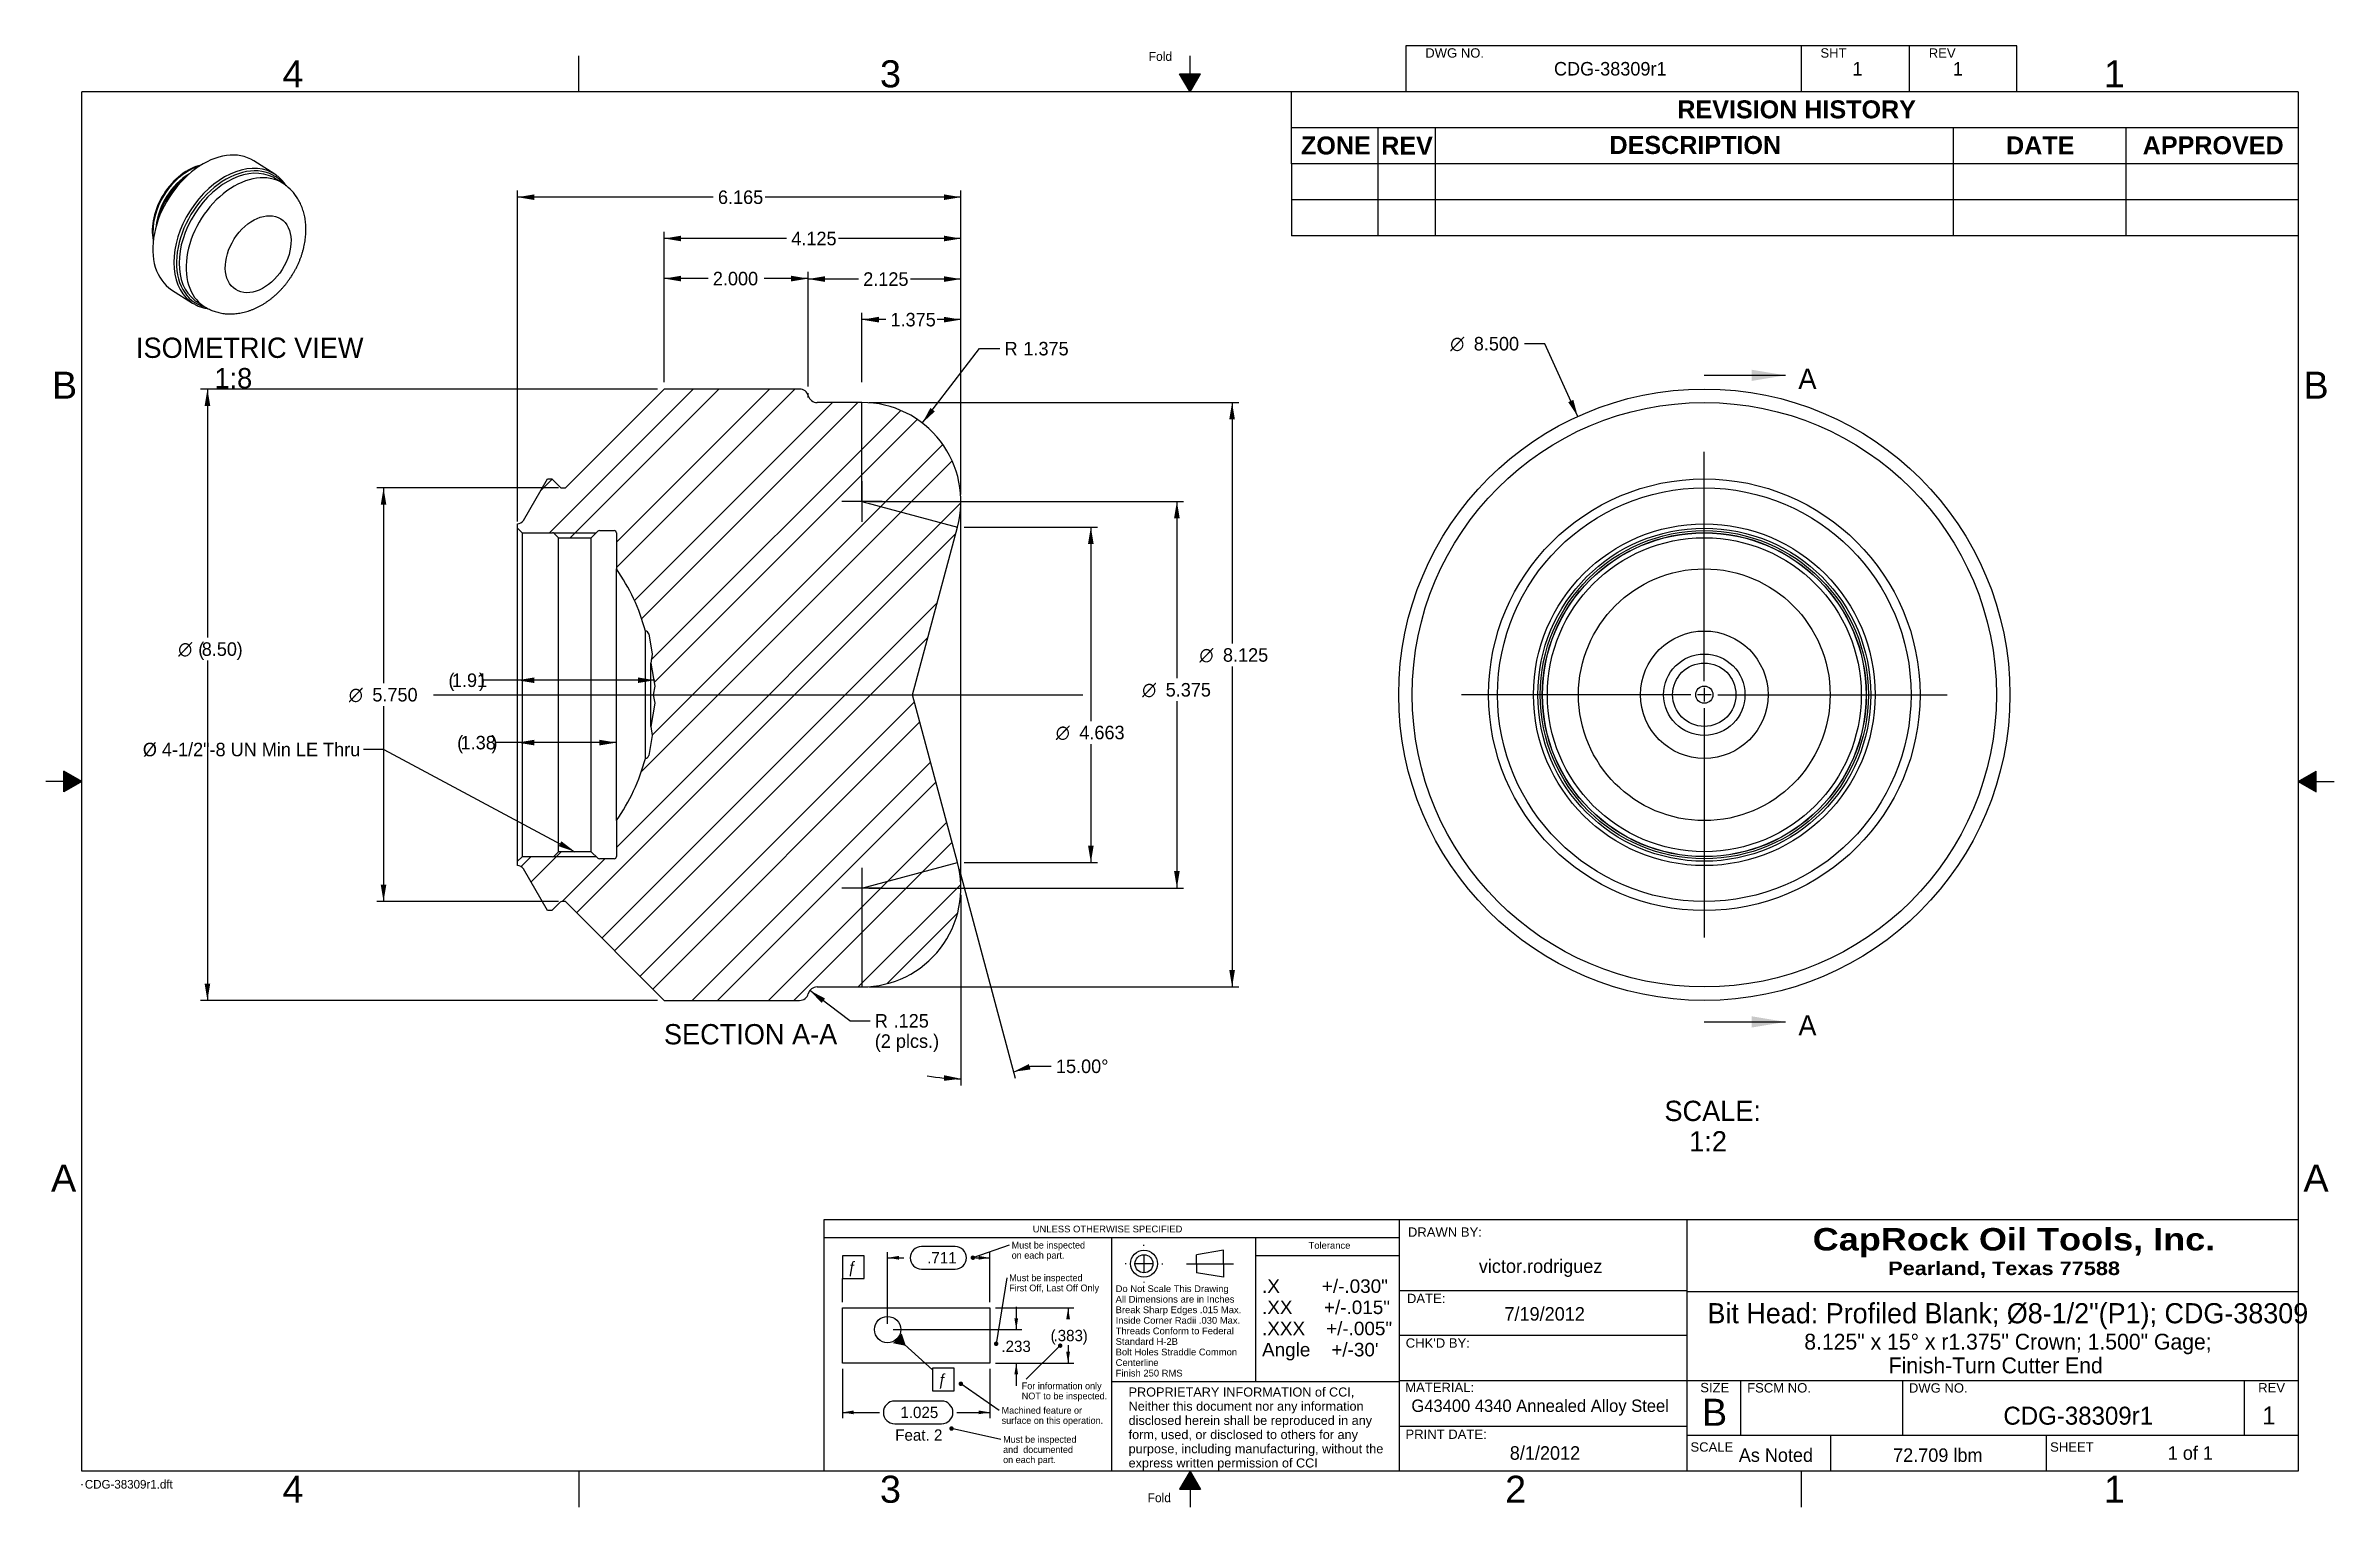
# Model space of a CAD drawing. Header units: inches. Extents: x 0.5 to 16.5, y 0.5 to 10.6.
import ezdxf
from ezdxf.enums import TextEntityAlignment as Align
from ezdxf.lldxf.tags import DXFTag

# ---------------------------------------------------------------- set-up
doc = ezdxf.new("R2010")
doc.units = ezdxf.units.IN
doc.header["$MEASUREMENT"] = 0
for name, color, linetype in [('CDG-38309R1', 7, 'Continuous'), ('Default', 7, 'Continuous'), ('DV2_Default', 7, 'Continuous')]:
    doc.layers.add(name, color=color, linetype=linetype)
doc.styles.add('SEACAD_Arial', font='arial.ttf')
doc.styles.add('SEACAD_ArialB', font='arialbd.ttf')
doc.styles.add('SEACAD_Solid_Edge_ANSI', font='seans.ttf')
doc.styles.add('SEACAD_Solid_Edge_ANSI1_Symbols', font='semeca1.ttf')
doc.styles.add('SEACAD_Solid_Edge_ANSIB', font='seansbd.ttf')
tags = doc.linetypes.add('CENTER2', pattern=[1.125, 0.75, -0.125, 0.125, -0.125]).pattern_tags.tags
tags[10:11] = [DXFTag(74, 4), DXFTag(75, 0), DXFTag(340, '0'), DXFTag(46, 0.0), DXFTag(50, 0.0), DXFTag(44, 0.0), DXFTag(45, 0.0)]
tags[8:9] = [DXFTag(74, 4), DXFTag(75, 0), DXFTag(340, '0'), DXFTag(46, 0.0), DXFTag(50, 0.0), DXFTag(44, 0.0), DXFTag(45, 0.0)]
tags[6:7] = [DXFTag(74, 4), DXFTag(75, 0), DXFTag(340, '0'), DXFTag(46, 0.0), DXFTag(50, 0.0), DXFTag(44, 0.0), DXFTag(45, 0.0)]
tags[4:5] = [DXFTag(74, 4), DXFTag(75, 0), DXFTag(340, '0'), DXFTag(46, 0.0), DXFTag(50, 0.0), DXFTag(44, 0.0), DXFTag(45, 0.0)]
tags = doc.linetypes.add('DOT2', pattern=[0.125, 0, -0.125]).pattern_tags.tags
tags[6:7] = [DXFTag(74, 4), DXFTag(75, 0), DXFTag(340, '0'), DXFTag(46, 0.0), DXFTag(50, 0.0), DXFTag(44, 0.0), DXFTag(45, 0.0)]
tags[4:5] = [DXFTag(74, 4), DXFTag(75, 0), DXFTag(340, '0'), DXFTag(46, 0.0), DXFTag(50, 0.0), DXFTag(44, 0.0), DXFTag(45, 0.0)]
tags = doc.linetypes.add('HIDDEN2', pattern=[0.1875, 0.125, -0.0625]).pattern_tags.tags
tags[6:7] = [DXFTag(74, 4), DXFTag(75, 0), DXFTag(340, '0'), DXFTag(46, 0.0), DXFTag(50, 0.0), DXFTag(44, 0.0), DXFTag(45, 0.0)]
tags[4:5] = [DXFTag(74, 4), DXFTag(75, 0), DXFTag(340, '0'), DXFTag(46, 0.0), DXFTag(50, 0.0), DXFTag(44, 0.0), DXFTag(45, 0.0)]
doc.dimstyles.new('ANSI', dxfattribs={"dimtxt": 0.09399999999999999, "dimasz": 0.1175, "dimexe": 0.04699999999999999, "dimexo": 0.04699999999999999, "dimgap": 0.04699999999999999, "dimtad": 0, "dimtih": 1, "dimtoh": 1, "dimdec": 3, "dimlfac": 2, "dimzin": 4, "dimdsep": 46, "dimtxsty": 'SEACAD_Solid_Edge_ANSI', "dimblk1": '_SE_FILLED', "dimblk2": '_SE_FILLED', "dimsah": 1, "dimcen": 0.04699999999999999, "dimazin": 0, "dimtfac": 1, "dimtdec": 3, "dimtofl": 0, "dimtmove": 0, "dimatfit": 3, "dimfxl": 1, "dimtolj": 1, "dimtzin": 4, "dimarcsym": 0})

msp = doc.modelspace()

# ---------------------------------------------------------------- texts
at = {"color": 7, "linetype": 'Continuous', "style": 'SEACAD_Solid_Edge_ANSI'}
for s, p in [('ISOMETRIC VIEW', (1.171437948294903, 8.585725924300295)), ('1:8', (1.717403064573973, 8.374225924300296)), ('SECTION A-A', (4.84254045206798, 3.813947544666809)), ('SCALE:', (11.79881264774915, 3.281127662044237)), ('1:2', (11.97096381053985, 3.069627662044236))]:
    msp.add_text(s, height=0.141, dxfattribs=at).set_placement(p, align=Align.TOP_LEFT)
at = {"layer": 'Default', "color": 7, "linetype": 'Continuous'}
for s, height, style, p in [('DWG NO.', 0.065, 'SEACAD_Arial', (10.13575175234732, 10.59699620041417)), ('SHT', 0.065, 'SEACAD_Arial', (12.8832333453893, 10.59699620041417)), ('REV', 0.065, 'SEACAD_Arial', (13.63654284399063, 10.59599711619852)), ('REVISION HISTORY', 0.125, 'SEACAD_ArialB', (11.88848122965527, 10.23484624354781)), ('ZONE', 0.125, 'SEACAD_ArialB', (9.271944461148404, 9.983867835425002)), ('REV', 0.125, 'SEACAD_ArialB', (9.829378187961234, 9.98304112963274)), ('DESCRIPTION', 0.125, 'SEACAD_ArialB', (11.41654095923796, 9.987195293657177)), ('DATE', 0.125, 'SEACAD_ArialB', (14.17386081919314, 9.984535977047969)), ('APPROVED', 0.125, 'SEACAD_ArialB', (15.1240335321077, 9.98517153699231)), ('DRAWN BY:', 0.065, 'SEACAD_Arial', (10.01498694454665, 2.400564390999572)), ('DATE:', 0.065, 'SEACAD_Arial', (10.00836205486659, 1.939401146117847)), ("CHK'D BY:", 0.065, 'SEACAD_Arial', (9.999844495935502, 1.62960903383916)), ('MATERIAL:', 0.065, 'SEACAD_Arial', (9.996342038194962, 1.32068268585327)), ('SIZE', 0.065, 'SEACAD_Arial', (12.04771506870106, 1.319664242618027)), ('FSCM NO.', 0.065, 'SEACAD_Arial', (12.37358016343412, 1.318086540120003)), ('DWG NO.', 0.065, 'SEACAD_Arial', (13.49836797201419, 1.317290152392576)), ('REV', 0.065, 'SEACAD_Arial', (15.92702499542358, 1.318574327603052)), ('B', 0.188, 'SEACAD_Arial', (12.05964706291499, 1.209654246740391)), ('PRINT DATE:', 0.065, 'SEACAD_Arial', (9.998192925398294, 0.9956641828009402)), ('SCALE', 0.065, 'SEACAD_Arial', (11.97966797201419, 0.9067816787303012)), ('SHEET', 0.065, 'SEACAD_Arial', (14.48016797201419, 0.9067816787303012))]:
    msp.add_text(s, height=height, dxfattribs=dict(at, style=style)).set_placement(p, align=Align.TOP_LEFT)
at = {"layer": 'Default', "color": 7, "linetype": 'Continuous', "style": 'SEACAD_ArialB', "width": 1.15}
for s, height, p in [('CapRock Oil Tools, Inc.', 0.156, (12.82960293011816, 2.396318096286115)), ('Pearland, Texas 77588', 0.09399999999999999, (13.35451404122927, 2.163251429619448))]:
    msp.add_text(s, height=height, dxfattribs=at).set_placement(p, align=Align.TOP_LEFT)

# ---------------------------------------------------------------- blocks, each defined once
blk = doc.blocks.new('SEANNOT_GROUP')
at = {"layer": 'Default', "color": 7, "linetype": 'CENTER2'}
blk.add_line((3.240238203998795, 6.103447544666809), (7.755840286878728, 6.103447544666809), dxfattribs=at)
blk = doc.blocks.new('SEANNOT_GROUP1')
at = {"layer": 'Default', "color": 7, "linetype": 'CENTER2'}
for p, q in [((12.07589404309799, 6.197447545437445), (12.07589404309799, 7.791447544666808)), ((11.98189404232735, 6.103447544666809), (10.38789404309799, 6.103447544666809)), ((12.12289404348331, 6.103447544666809), (12.02889404271267, 6.103447544666809)), ((12.07589404309799, 6.150447545052127), (12.07589404309799, 6.05644754428149)), ((12.16989404386863, 6.103447544666809), (13.76389404309799, 6.103447544666809)), ((12.07589404309799, 6.009447543896172), (12.07589404309799, 4.415447544666809))]:
    blk.add_line(p, q, dxfattribs=at)
blk = doc.blocks.new('SEANNOT_GROUP2')
at = {"layer": 'Default', "color": 7, "linetype": 'CENTER2'}
for p, q in [((6.219294704974957, 7.588197545822763), (6.219294704974957, 7.306197543510854)), ((6.360294706130912, 7.447197544666809), (6.078294703819003, 7.447197544666809))]:
    blk.add_line(p, q, dxfattribs=at)
blk = doc.blocks.new('SEANNOT_GROUP3')
at = {"layer": 'Default', "color": 7, "linetype": 'CENTER2'}
for p, q in [((6.219294704974957, 4.900697545822763), (6.219294704974957, 4.618697543510854)), ((6.360294706130912, 4.759697544666809), (6.078294703819003, 4.759697544666809))]:
    blk.add_line(p, q, dxfattribs=at)
blk = doc.blocks.new('SEANNOT_GROUP4')
at = {"layer": 'Default', "linetype": 'Continuous'}
blk.add_hatch(color=7, dxfattribs=at).paths.add_polyline_path([(4.110518973157782, 5.050403394015853), (4.223371954974957, 5.012272544666809), (4.12898589628813, 5.084943234099853)])
at = {"layer": 'Default', "color": 7, "linetype": 'Continuous'}
blk.add_line((2.894984303396139, 5.722502603328052), (2.753984303396139, 5.722502603328052), dxfattribs=at)
blk.add_lwpolyline([(2.894984303396139, 5.722502603328052), (4.223371954974957, 5.012272544666809)], dxfattribs=at)
at = {"layer": 'Default', "color": 7, "linetype": 'Continuous', "style": 'SEACAD_Solid_Edge_ANSI'}
blk.add_text('Ø 4-1/2"-8 UN Min LE Thru', height=0.09399999999999999, dxfattribs=at).set_placement((1.219270349907767, 5.769502603328052), align=Align.TOP_LEFT)
blk = doc.blocks.new('SE')
at = {"layer": 'CDG-38309R1', "color": 7, "linetype": 'Continuous'}
for radius in [2.125, 2.03125]:
    blk.add_circle((12.07589404309799, 6.103447544666809), radius, dxfattribs=at)
at = {"layer": 'CDG-38309R1', "color": 7, "linetype": 'HIDDEN2'}
for radius in [1.5, 1.4375, 1.1875, 1.1575, 1.140625, 1.12625, 1.125, 1.091175, 0.875, 0.4429133858267725, 0.2826436614172656, 0.2201436614172656, 0.05964366141726567]:
    blk.add_circle((12.07589404309799, 6.103447544666809), radius, dxfattribs=at)
blk = doc.blocks.new('SE2')
at = {"color": 7, "linetype": 'Continuous', "style": 'SEACAD_Solid_Edge_ANSI'}
blk.add_text('A', height=0.141, dxfattribs=at).set_placement((12.73006846170264, 3.875992620661837), align=Align.TOP_LEFT)
blk = doc.blocks.new('SE3')
at = {"color": 7, "linetype": 'Continuous', "style": 'SEACAD_Solid_Edge_ANSI'}
blk.add_text('A', height=0.141, dxfattribs=at).set_placement((12.73006846170264, 8.37060399064493), align=Align.TOP_LEFT)
blk = doc.blocks.new('SEANNOT_GROUP5')
at = {"linetype": 'Continuous'}
blk.add_hatch(color=7, dxfattribs=at).paths.add_polyline_path([(12.4048940411714, 3.789825953674072), (12.63989404309799, 3.828992620661837), (12.4048940411714, 3.868159287649602)])
at = {"color": 7, "linetype": 'Continuous'}
blk.add_lwpolyline([(12.07589404309799, 3.828992620661837), (12.63989404309799, 3.828992620661837)], dxfattribs=at)
blk = doc.blocks.new('SEANNOT_GROUP6')
at = {"linetype": 'Continuous'}
blk.add_hatch(color=7, dxfattribs=at).paths.add_polyline_path([(12.4048940411714, 8.284437323657166), (12.63989404309799, 8.32360399064493), (12.4048940411714, 8.362770657632694)])
at = {"color": 7, "linetype": 'Continuous'}
blk.add_lwpolyline([(12.07589404309799, 8.32360399064493), (12.63989404309799, 8.32360399064493)], dxfattribs=at)
blk = doc.blocks.new('SE1')
at = {"color": 7, "linetype": 'CENTER2', "const_width": 0.0006}
blk.add_lwpolyline([(12.07589404309799, 3.828992620661837), (12.07589404309799, 8.32360399064493)], dxfattribs=at)
for name in ['SEANNOT_GROUP6', 'SE3', 'SEANNOT_GROUP5', 'SE2']:
    blk.add_blockref(name, (0, 0))
blk = doc.blocks.new('SE4')
at = {"layer": 'CDG-38309R1', "linetype": 'Continuous'}
h = blk.add_hatch(dxfattribs=at)
h.set_pattern_fill('ANSI32', scale=0.999998, angle=9.361984167270853e-06, style=0)
h.set_pattern_definition([(45.00000936198417, (0, 0), (-0.2651645559420706, 0.2651644692876612), []), (45.00000936198417, (0.1767763414466077, 2.888480310130594e-08), (-0.2651645559420706, 0.2651644692876612), [])])
edge = h.paths.add_edge_path()
edge.add_arc((4.713294752150197, 5.683979040020337), 0.02344488118030063, 270, 350.000002810259, ccw=False)
edge.add_arc((3.387309623832177, 6.015830803148528), 1.372760818925654, 325.00000000000006, 345, ccw=False)
edge.add_line((4.511809454974957, 5.228447544666809), (4.511809454974958, 4.978447544666809))
edge.add_arc((4.496184454974957, 4.978447544666809), 0.015625, 270, 360, ccw=False)
edge.add_line((4.496184454974957, 4.962822544666809), (4.393281541887037, 4.962822544666809))
edge.add_arc((4.393281541887037, 4.978447544666809), 0.015625, 224.9999999999977, 270, ccw=False)
edge.add_line((4.382232998430997, 4.96739900121077), (4.337359454974958, 5.012272544666809))
edge.add_line((4.337359454974958, 5.012272544666809), (4.109384454974956, 5.012272544666809))
edge.add_line((4.109384454974956, 5.012272544666809), (4.078885911518917, 4.98177400121077))
edge.add_arc((4.067837368062877, 4.992822544666809), 0.015625, 270, 314.9999999999977, ccw=False)
edge.add_line((4.067837368062877, 4.977197544666809), (3.855559454974956, 4.977197544666809))
edge.add_line((3.855559454974956, 4.977197544666809), (3.824309454974956, 4.945947544666809))
edge.add_line((3.824309454974956, 4.945947544666809), (3.824309454974956, 4.915947544666809))
edge.add_arc((3.824309454974956, 4.869072544666809), 0.04687499999999999, 29.999999999999886, 90, ccw=False)
edge.add_line((3.864904395777351, 4.892510044666809), (4.031794707964978, 4.603447544666809))
edge.add_line((4.031794707964978, 4.603447544666809), (4.063044707964978, 4.603447544666809))
edge.add_line((4.063044707964978, 4.603447544666809), (4.120968251421018, 4.661371088122849))
edge.add_arc((4.132016794877058, 4.650322544666809), 0.015625, 90, 135, ccw=False)
edge.add_line((4.132016794877058, 4.665947544666809), (4.156794704974956, 4.665947547656829))
edge.add_line((4.156794704974955, 4.665947547656829), (4.844294704974957, 3.978447544666808))
edge.add_line((4.844294704974958, 3.978447544666809), (5.785763975405976, 3.978447544666809))
edge.add_arc((5.785763975405975, 4.040947544666809), 0.0625, 270, 345.5224878144176)
edge.add_arc((5.906794704974956, 4.009697544666809), 0.0625, 90, 165.5224878137226, ccw=False)
edge.add_line((5.906794704974956, 4.072197544666809), (6.219294704974955, 4.072197544666809))
edge.add_arc((6.219294704974957, 4.759697544666809), 0.6875, 270, 375)
edge.add_line((6.883368710548691, 4.937635638174791), (6.570990351677568, 6.103447544666809))
edge.add_line((6.570990351677569, 6.103447544666809), (6.883368710548693, 7.269259451158826))
edge.add_arc((6.219294704974957, 7.447197544666809), 0.6875, 345, 450)
edge.add_line((6.219294704974957, 8.134697544666809), (5.906794704974956, 8.134697544666809))
edge.add_arc((5.906794704974956, 8.197197544666809), 0.0625, 194.4775121862782, 270, ccw=False)
edge.add_arc((5.785763975405975, 8.165947544666809), 0.0625, 14.4775121855817, 90)
edge.add_line((5.785763975405975, 8.228447544666809), (4.844294704974957, 8.228447544666809))
edge.add_line((4.844294704974957, 8.228447544666809), (4.156794704974956, 7.540947541676787))
edge.add_line((4.156794704974956, 7.540947541676787), (4.132016794877058, 7.540947544666808))
edge.add_arc((4.132016794877058, 7.556572544666809), 0.015625, 225, 270, ccw=False)
edge.add_line((4.120968251421018, 7.545524001210769), (4.063044707964978, 7.603447544666809))
edge.add_line((4.063044707964978, 7.603447544666809), (4.031794707964978, 7.603447544666809))
edge.add_line((4.031794707964977, 7.603447544666809), (3.864904395777351, 7.314385044666809))
edge.add_arc((3.824309454974956, 7.337822544666809), 0.04687499999999999, 270, 330, ccw=False)
edge.add_line((3.824309454974956, 7.290947544666809), (3.824309454974956, 7.260947544666809))
edge.add_line((3.824309454974956, 7.260947544666809), (3.855559454974956, 7.229697544666809))
edge.add_line((3.855559454974955, 7.229697544666809), (4.067837368062877, 7.229697544666808))
edge.add_arc((4.067837368062877, 7.214072544666808), 0.015625, 45, 90, ccw=False)
edge.add_line((4.078885911518917, 7.225121088122848), (4.109384454974958, 7.194622544666809))
edge.add_line((4.109384454974957, 7.194622544666809), (4.337359454974957, 7.194622544666809))
edge.add_line((4.337359454974958, 7.194622544666809), (4.382232998430998, 7.239496088122848))
edge.add_arc((4.393281541887037, 7.228447544666808), 0.015625, 89.99999999999682, 134.9999999999954, ccw=False)
edge.add_line((4.393281541887037, 7.244072544666808), (4.496184454974957, 7.244072544666809))
edge.add_arc((4.496184454974957, 7.228447544666808), 0.015625, 0, 90, ccw=False)
edge.add_line((4.511809454974957, 7.228447544666808), (4.511809454974956, 6.978447544666808))
edge.add_arc((3.387309623832177, 6.191064286185089), 1.372760818925654, 15.000000000000114, 34.999999999999886, ccw=False)
edge.add_arc((4.713294752150197, 6.52291604931328), 0.02344488118030063, 9.999997189738792, 90, ccw=False)
edge.add_line((4.73638345310469, 6.526987209073395), (4.761227212780114, 6.386091206084073))
edge.add_line((4.761227212780114, 6.386091206084073), (4.750206779646663, 6.323591206084073))
edge.add_line((4.750206779646663, 6.323591206084074), (4.778507251933359, 6.163091206084074))
edge.add_line((4.778507251933359, 6.163091206084074), (4.767990468213627, 6.103447544666809))
edge.add_line((4.767990468213628, 6.103447544666809), (4.77850725193336, 6.043803883249543))
edge.add_line((4.778507251933359, 6.043803883249542), (4.750206779646663, 5.883303883249543))
edge.add_line((4.750206779646663, 5.883303883249543), (4.761227212780114, 5.820803883249543))
edge.add_line((4.761227212780114, 5.820803883249543), (4.73638345310469, 5.679907880260221))
at = {"layer": 'CDG-38309R1', "color": 7, "linetype": 'Continuous'}
for p, q in [((4.156794704974955, 7.540947541676787), (4.844294704974957, 8.228447544666809)), ((5.785763975405975, 8.228447544666809), (4.844294704974957, 8.228447544666809)), ((6.219294704974957, 8.134697544666809), (5.906794704974957, 8.134697544666809)), ((3.864904395777351, 7.314385044666809), (4.031794707964978, 7.603447544666809)), ((4.031794707964978, 7.603447544666809), (4.063044707964978, 7.603447544666809)), ((4.063044707964978, 7.603447544666809), (4.120968251421018, 7.545524001210769)), ((4.132016794877058, 7.540947544666809), (4.156794704974956, 7.540947541676787)), ((6.906794704974957, 4.759697544666809), (6.906794704974957, 7.447197544666809)), ((3.824309454974956, 7.260947544666808), (3.824309454974956, 7.290947544666809)), ((3.824309454974956, 4.945947544666809), (3.824309454974956, 7.260947544666809)), ((3.824309454974956, 7.260947544666808), (3.855559454974956, 7.229697544666809)), ((3.855559454974956, 7.229697544666809), (3.855559454974956, 4.977197544666808)), ((3.855559454974956, 7.229697544666809), (4.067837368062877, 7.229697544666808)), ((4.078885911518917, 7.225121088122848), (4.109384454974957, 7.194622544666808)), ((4.109384454974957, 5.012272544666809), (4.109384454974957, 7.194622544666809)), ((4.109384454974957, 7.194622544666809), (4.337359454974958, 7.194622544666809)), ((4.337359454974958, 7.194622544666808), (4.382232998430998, 7.239496088122848)), ((4.337359454974957, 5.012272544666809), (4.337359454974957, 7.194622544666808)), ((4.393281541887037, 7.244072544666809), (4.496184454974957, 7.244072544666809)), ((4.511809454974957, 7.228447544666808), (4.511809454974957, 6.978447544666808)), ((6.570990351677569, 6.103447544666809), (6.883368710548693, 7.269259451158826)), ((4.511809454974957, 5.228447544666809), (4.511809454974957, 6.978447544666809)), ((4.713294752150197, 5.660534158840036), (4.713294752150197, 6.546360930493581)), ((4.73638345310469, 6.526987209073395), (4.761227212780114, 6.386091206084073)), ((4.761227212780114, 6.386091206084075), (4.750206779646664, 6.323591206084075)), ((4.750206779646664, 5.883303883249543), (4.750206779646664, 6.323591206084075)), ((4.750206779646664, 6.323591206084074), (4.77850725193336, 6.163091206084074)), ((4.778507251933359, 6.163091206084074), (4.767990468213628, 6.103447544666809)), ((4.767990468213628, 6.103447544666809), (4.778507251933359, 6.043803883249543)), ((6.883368710548691, 4.937635638174791), (6.570990351677568, 6.103447544666809)), ((4.778507251933359, 6.043803883249542), (4.750206779646663, 5.883303883249543)), ((4.761227212780114, 5.820803883249543), (4.73638345310469, 5.679907880260221)), ((4.750206779646664, 5.883303883249543), (4.761227212780114, 5.820803883249543)), ((4.511809454974957, 5.228447544666809), (4.511809454974957, 4.978447544666809)), ((3.855559454974956, 4.977197544666808), (3.824309454974956, 4.945947544666809)), ((3.824309454974956, 4.915947544666809), (3.824309454974956, 4.945947544666809)), ((4.067837368062877, 4.977197544666809), (3.855559454974956, 4.977197544666808)), ((4.109384454974957, 5.012272544666809), (4.078885911518917, 4.981774001210769)), ((4.337359454974957, 5.012272544666809), (4.109384454974956, 5.012272544666809)), ((4.382232998430998, 4.96739900121077), (4.337359454974958, 5.012272544666809)), ((4.496184454974957, 4.962822544666809), (4.393281541887037, 4.962822544666809)), ((4.031794707964977, 4.603447544666809), (3.864904395777351, 4.892510044666809)), ((4.120968251421018, 4.661371088122849), (4.063044707964978, 4.603447544666809)), ((4.156794704974955, 4.66594754765683), (4.132016794877057, 4.665947544666809)), ((4.844294704974958, 3.978447544666809), (4.156794704974956, 4.66594754765683)), ((4.063044707964978, 4.603447544666809), (4.031794707964978, 4.603447544666809)), ((4.844294704974958, 3.978447544666809), (5.785763975405976, 3.978447544666809)), ((5.906794704974956, 4.072197544666809), (6.219294704974956, 4.072197544666809))]:
    blk.add_line(p, q, dxfattribs=at)
at = {"layer": 'CDG-38309R1', "color": 7, "linetype": 'HIDDEN2'}
for p, q in [((4.073961092419834, 7.228447544666808), (4.371184454974958, 7.228447544666808)), ((4.073961092419835, 4.978447544666809), (4.371184454974959, 4.978447544666809))]:
    blk.add_line(p, q, dxfattribs=at)
at = {"layer": 'CDG-38309R1', "color": 7, "linetype": 'Continuous'}
for centre, radius, start, end in [((5.785763975405975, 8.165947544666809), 0.06250000000009781, 14.47751218558199, 90), ((5.906794704974956, 8.197197544666809), 0.06249999999990222, 194.4775121862777, 270), ((6.219294704974957, 7.447197544666809), 0.6875, 345, 90), ((4.132016794877058, 7.556572544666809), 0.01562499999999994, 225, 270), ((3.824309454974956, 7.337822544666809), 0.04687500000000003, 270, 329.9999999999999), ((4.067837368062877, 7.214072544666808), 0.01562499999999989, 45, 90), ((4.393281541887037, 7.228447544666808), 0.01562500000000006, 89.99999999999675, 134.9999999999954), ((4.496184454974957, 7.228447544666808), 0.01562500000000006, 0, 90), ((3.387309623832177, 6.191064286185089), 1.372760818925654, 15.00000000000003, 34.99999999999998), ((4.713294752150197, 6.52291604931328), 0.02344488118030104, 9.99999718973847, 90), ((3.387309623832177, 6.015830803148528), 1.372760818925654, 325, 344.9999999999999), ((4.713294752150197, 5.683979040020337), 0.02344488118030046, 270, 350.000002810259), ((4.067837368062877, 4.992822544666809), 0.01562500000000006, 270, 314.9999999999977), ((4.393281541887037, 4.978447544666809), 0.01562499999999989, 224.9999999999977, 270), ((4.496184454974957, 4.978447544666809), 0.01562500000000006, 270, 0), ((6.219294704974957, 4.759697544666809), 0.6875, 270, 15), ((3.824309454974956, 4.869072544666809), 0.04687499999999998, 30, 90), ((4.132016794877058, 4.650322544666809), 0.01562499999999992, 90, 135), ((5.785763975405975, 4.040947544666809), 0.06250000000000022, 270, 345.5224878144176), ((5.906794704974956, 4.009697544666809), 0.06249999999999995, 90, 165.5224878137226)]:
    blk.add_arc(centre, radius, start, end, dxfattribs=at)
at = {"layer": 'DV2_Default', "color": 7, "linetype": 'DOT2'}
blk.add_line((5.844294704974957, 8.170167347482096), (5.844294704974957, 8.199053499330393), dxfattribs=at)
at = {"layer": 'DV2_Default', "color": 7, "linetype": 'HIDDEN2'}
for p, q in [((6.219294704974957, 7.447197544666809), (6.219294704974957, 8.134697544666809)), ((6.219294704974957, 7.447197544666809), (6.883368710548692, 7.269259451158826)), ((6.219294704974957, 4.759697544666809), (6.883368710548692, 4.937635638174791)), ((6.219294704974957, 4.759697544666809), (6.219294704974957, 4.072197544666809))]:
    blk.add_line(p, q, dxfattribs=at)
blk = doc.blocks.new('DMBLK17')
at = {"layer": 'Default', "linetype": 'Continuous', "transparency": 16777216}
blk.add_hatch(color=7, dxfattribs=at).paths.add_polyline_path([(6.694902655916568, 8.096971032509119), (6.638733260449619, 7.991924584734886), (6.725935590574863, 8.073075744910419)])
at = {"layer": 'Default', "color": 7, "linetype": 'Continuous', "transparency": 16777216}
for p, q in [((6.638733260449619, 7.991924584734886), (7.036992525235306, 8.50914596949979)), ((7.036992511777635, 8.509145952022243), (7.17799251293359, 8.509145952022243))]:
    blk.add_line(p, q, dxfattribs=at)
at = {"layer": 'Default', "color": 7, "linetype": 'Continuous', "transparency": 16777216, "style": 'SEACAD_Solid_Edge_ANSI'}
for s, p in [('R', (7.210892512933589, 8.556145952022245)), ('1.375', (7.341618094328939, 8.556145952022245))]:
    blk.add_text(s, height=0.09399999999999999, dxfattribs=at).set_placement(p, align=Align.TOP_LEFT)
blk = doc.blocks.new('_SE_FILLED')
at = {"color": 0}
blk.add_line((0, 0), (-1, 0), dxfattribs=at)
blk.add_solid([(0, 0), (-1, -0.1665), (-1, 0.1665), (0, 0)], dxfattribs=at)
blk = doc.blocks.new('GDimGGroup')
at = {"layer": 'Default', "linetype": 'Continuous'}
for points in [[(8.812306816666661, 8.017197543703512), (8.792723483172779, 8.134697544666809), (8.773140149678897, 8.017197543703512)], [(8.812306816666661, 4.189697545630104), (8.773140149678897, 4.189697545630104), (8.792723483172779, 4.072197544666809)]]:
    blk.add_hatch(color=7, dxfattribs=at).paths.add_polyline_path(points)
at = {"layer": 'Default', "color": 7, "linetype": 'Continuous'}
for p, q in [((6.266294705360275, 8.134697544666809), (8.839723483558096, 8.134697544666809)), ((8.792723483172779, 8.134697544666809), (8.792723483172779, 6.459670188059102)), ((8.792723483172779, 6.299870250401617), (8.792723483172779, 4.072197544666809)), ((6.266294705360275, 4.072197544666809), (8.839723483558096, 4.072197544666809))]:
    blk.add_line(p, q, dxfattribs=at)
for s, style, p in [('O', 'SEACAD_Solid_Edge_ANSI1_Symbols', (8.565554898921452, 6.426770191070685)), ('8.125', 'SEACAD_Solid_Edge_ANSI', (8.729147881377592, 6.426770191070685))]:
    blk.add_text(s, height=0.09399999999999999, dxfattribs=dict(at, style=style)).set_placement(p, align=Align.TOP_LEFT)
blk = doc.blocks.new('GDimGGroup1')
at = {"layer": 'Default', "linetype": 'Continuous'}
for points in [[(8.428330879056126, 7.329697543703513), (8.408747545562242, 7.447197544666809), (8.38916421206836, 7.329697543703513)], [(8.428330879056126, 4.877197545630104), (8.38916421206836, 4.877197545630104), (8.408747545562242, 4.759697544666809)]]:
    blk.add_hatch(color=7, dxfattribs=at).paths.add_polyline_path(points)
at = {"layer": 'Default', "color": 7, "linetype": 'Continuous'}
for p, q in [((6.266294705360275, 7.447197544666809), (8.455747545947562, 7.447197544666809)), ((8.408747545562242, 7.447197544666809), (8.408747545562242, 6.217670468268515)), ((8.408747545562242, 6.057870428062881), (8.408747545562242, 4.759697544666808)), ((6.266294705360275, 4.759697544666809), (8.455747545947562, 4.759697544666809))]:
    blk.add_line(p, q, dxfattribs=at)
for s, style, p in [('O', 'SEACAD_Solid_Edge_ANSI1_Symbols', (8.167369658985335, 6.184770471280099)), ('5.375', 'SEACAD_Solid_Edge_ANSI', (8.330962641441475, 6.184770471280099))]:
    blk.add_text(s, height=0.09399999999999999, dxfattribs=dict(at, style=style)).set_placement(p, align=Align.TOP_LEFT)
blk = doc.blocks.new('DMBLK18')
at = {"layer": 'Default', "linetype": 'Continuous', "transparency": 16777216}
for points in [[(7.379583273518673, 3.536193840295587), (7.273294772360674, 3.482411764297228), (7.391280784590681, 3.498814754730919)], [(6.788583562300261, 3.4194681601274), (6.906794704974957, 3.43416111505995), (6.790208071115364, 3.458601122883115)]]:
    blk.add_hatch(color=7, dxfattribs=at).paths.add_polyline_path(points)
at = {"layer": 'Default', "color": 7, "linetype": 'Continuous', "transparency": 16777216}
for p, q in [((6.895533205492131, 4.89223712499746), (7.285459258090299, 3.437013285506324)), ((6.906794704974957, 4.712697547797977), (6.906794704974957, 3.387161151340875)), ((7.394168629677845, 3.520675921392591), (7.535168630833799, 3.520675921392591))]:
    blk.add_line(p, q, dxfattribs=at)
for centre, radius, start, end in [((6.906794704975003, 4.850208636757988), 1.416047521698031, 284.9999999999998, 290.1316914512734), ((6.906794704974961, 4.850208636758196), 1.416047521698246, 260.4914853356558, 269.9999999999998)]:
    blk.add_arc(centre, radius, start, end, dxfattribs=at)
at = {"layer": 'Default', "color": 7, "linetype": 'Continuous', "transparency": 16777216, "style": 'SEACAD_Solid_Edge_ANSI'}
blk.add_text('15.00°', height=0.09399999999999999, dxfattribs=at).set_placement((7.568068630833799, 3.567675921392591), align=Align.TOP_LEFT)
blk = doc.blocks.new('DMBLK19')
at = {"layer": 'Default', "linetype": 'Continuous', "transparency": 16777216}
for points in [[(6.336794705938253, 8.730241242558746), (6.219294704974957, 8.710657909064864), (6.336794705938253, 8.691074575570982)], [(6.789294704011661, 8.730241242558746), (6.789294704011661, 8.691074575570982), (6.906794704974957, 8.710657909064864)]]:
    blk.add_hatch(color=7, dxfattribs=at).paths.add_polyline_path(points)
at = {"layer": 'Default', "color": 7, "linetype": 'Continuous', "transparency": 16777216}
for p, q in [((6.219294704974957, 8.27668952897129), (6.219294704974957, 8.757657909450183)), ((6.906794704974957, 7.494197545052127), (6.906794704974957, 8.757657909450183)), ((6.38477263169316, 8.710657909064864), (6.219294704974957, 8.710657909064864)), ((6.906794704974957, 8.710657909064864), (6.741316814922997, 8.710657909064864))]:
    blk.add_line(p, q, dxfattribs=at)
at = {"layer": 'Default', "color": 7, "linetype": 'Continuous', "transparency": 16777216, "style": 'SEACAD_Solid_Edge_ANSI'}
blk.add_text('1.375', height=0.09399999999999999, dxfattribs=at).set_placement((6.417672622980906, 8.757657909064864), align=Align.TOP_LEFT)
blk = doc.blocks.new('DMBLK20')
at = {"layer": 'Default', "linetype": 'Continuous', "transparency": 16777216}
for points in [[(3.941809455938252, 9.581418009692099), (3.824309454974956, 9.561834676198217), (3.941809455938252, 9.542251342704333)], [(6.789294704011662, 9.581418009692099), (6.789294704011662, 9.542251342704333), (6.906794704974958, 9.561834676198217)]]:
    blk.add_hatch(color=7, dxfattribs=at).paths.add_polyline_path(points)
at = {"layer": 'Default', "color": 7, "linetype": 'Continuous', "transparency": 16777216}
for p, q in [((3.824309454974956, 7.307947545052127), (3.824309454974956, 9.608834676583534)), ((5.185093908410163, 9.561834676198217), (3.824309454974957, 9.561834676198217)), ((6.906794704974958, 9.561834676198217), (5.546010251539752, 9.561834676198217)), ((6.906794704974958, 7.494197545052127), (6.906794704974958, 9.608834676583534))]:
    blk.add_line(p, q, dxfattribs=at)
at = {"layer": 'Default', "color": 7, "linetype": 'Continuous', "transparency": 16777216, "style": 'SEACAD_Solid_Edge_ANSI'}
blk.add_text('6.165', height=0.09399999999999999, dxfattribs=at).set_placement((5.217993916673338, 9.608834676198217), align=Align.TOP_LEFT)
blk = doc.blocks.new('GDimGGroup2')
at = {"layer": 'Default', "linetype": 'Continuous'}
for points in [[(1.648674941324938, 8.110947543703512), (1.687841608312703, 8.110947543703512), (1.668258274818821, 8.228447544666809)], [(1.648674941324938, 4.095947545630104), (1.668258274818821, 3.978447544666809), (1.687841608312703, 4.095947545630104)]]:
    blk.add_hatch(color=7, dxfattribs=at).paths.add_polyline_path(points)
at = {"layer": 'Default', "color": 7, "linetype": 'Continuous'}
for p, q in [((4.797294704589639, 8.228447544666809), (1.621258274433502, 8.228447544666809)), ((1.668258274818821, 8.228447544666809), (1.668258274818821, 6.500489972846797)), ((1.668258274818821, 6.340689909174769), (1.668258274818821, 3.978447544666809)), ((4.797294704589639, 3.978447544666809), (1.621258274433502, 3.978447544666809))]:
    blk.add_line(p, q, dxfattribs=at)
for s, style, p in [('O', 'SEACAD_Solid_Edge_ANSI1_Symbols', (1.465136202195402, 6.467589975858381)), ('(', 'SEACAD_Solid_Edge_ANSI', (1.604682673023635, 6.467589975858381)), ('8.50', 'SEACAD_Solid_Edge_ANSI', (1.628729184651542, 6.467589975858381)), (')', 'SEACAD_Solid_Edge_ANSI', (1.87138034744224, 6.467589975858381))]:
    blk.add_text(s, height=0.09399999999999999, dxfattribs=dict(at, style=style)).set_placement(p, align=Align.TOP_LEFT)
blk = doc.blocks.new('GDimGGroup3')
at = {"layer": 'Default', "linetype": 'Continuous'}
for points in [[(2.873202333421343, 7.423447540713491), (2.912369000409108, 7.423447540713491), (2.892785666915226, 7.540947541676787)], [(2.873202333421343, 4.783447548620126), (2.892785666915226, 4.66594754765683), (2.912369000409108, 4.783447548620126)]]:
    blk.add_hatch(color=7, dxfattribs=at).paths.add_polyline_path(points)
at = {"layer": 'Default', "color": 7, "linetype": 'Continuous'}
for p, q in [((4.109794704589638, 7.540947541676787), (2.845785666529908, 7.540947541676787)), ((2.892785666915226, 7.540947541676787), (2.892785666915226, 6.183347478121903)), ((2.892785666915226, 6.023547464546741), (2.892785666915226, 4.665947547656829)), ((4.109794704589638, 4.66594754765683), (2.845785666529908, 4.66594754765683))]:
    blk.add_line(p, q, dxfattribs=at)
for s, style, p in [('O', 'SEACAD_Solid_Edge_ANSI1_Symbols', (2.651407780338319, 6.150447481133487)), ('5.750', 'SEACAD_Solid_Edge_ANSI', (2.815000762794459, 6.150447481133487))]:
    blk.add_text(s, height=0.09399999999999999, dxfattribs=dict(at, style=style)).set_placement(p, align=Align.TOP_LEFT)
blk = doc.blocks.new('DMBLK21')
at = {"layer": 'Default', "linetype": 'Continuous', "transparency": 16777216}
for points in [[(3.941809455938252, 6.223740236850184), (3.824309454974956, 6.204156903356301), (3.941809455938252, 6.184573569862418)], [(4.661007250970064, 6.223740236850184), (4.661007250970064, 6.184573569862418), (4.778507251933359, 6.204156903356301)]]:
    blk.add_hatch(color=7, dxfattribs=at).paths.add_polyline_path(points)
at = {"layer": 'Default', "color": 7, "linetype": 'Continuous', "transparency": 16777216}
blk.add_line((4.778507251933359, 6.204156903356301), (3.589073392374803, 6.204156903356301), dxfattribs=at)
at = {"layer": 'Default', "color": 7, "linetype": 'Continuous', "transparency": 16777216, "style": 'SEACAD_Solid_Edge_ANSI'}
for s, p in [('(', (3.344126880746896, 6.251156903356303)), ('1.91', (3.368173392374803, 6.251156903356303)), (')', (3.556173392374803, 6.251156903356303))]:
    blk.add_text(s, height=0.09399999999999999, dxfattribs=at).set_placement(p, align=Align.TOP_LEFT)
blk = doc.blocks.new('DMBLK22')
at = {"layer": 'Default', "linetype": 'Continuous', "transparency": 16777216}
for points in [[(3.941809455938251, 5.790239694518177), (3.824309454974956, 5.770656361024294), (3.941809455938251, 5.751073027530411)], [(4.394309454011661, 5.790239694518177), (4.394309454011661, 5.751073027530411), (4.511809454974957, 5.770656361024294)]]:
    blk.add_hatch(color=7, dxfattribs=at).paths.add_polyline_path(points)
at = {"layer": 'Default', "color": 7, "linetype": 'Continuous', "transparency": 16777216}
blk.add_line((4.511809454974957, 5.770656361024294), (3.675793446036566, 5.770656361024294), dxfattribs=at)
at = {"layer": 'Default', "color": 7, "linetype": 'Continuous', "transparency": 16777216, "style": 'SEACAD_Solid_Edge_ANSI'}
for s, p in [('(', (3.404614376269123, 5.817656361024294)), ('1.38', (3.42866088789703, 5.817656361024294)), (')', (3.642893446036565, 5.817656361024294))]:
    blk.add_text(s, height=0.09399999999999999, dxfattribs=at).set_placement(p, align=Align.TOP_LEFT)
blk = doc.blocks.new('SE5')
at = {"layer": 'CDG-38309R1', "color": 7, "linetype": 'Continuous'}
for p, q in [((1.536468847303462, 9.719373791133435), (1.484242457514435, 9.673142358619536)), ((2.136051132632884, 9.721868440582368), (1.98997769932032, 9.814832008379891)), ((2.190731720756318, 9.659287443459714), (2.142245860044924, 9.690144653407126)), ((1.333713174051522, 9.43661605298765), (1.313947297686803, 9.369726208659701)), ((1.419513654519479, 8.918463209508877), (1.565587087832043, 8.825499641711353)), ((1.596949346632355, 8.833321536839245), (1.645435207343749, 8.802464326891833))]:
    blk.add_line(p, q, dxfattribs=at)
blk.add_arc((2.013675667783113, 9.380819373779953), 0.3298948245977671, 34.40944145895023, 57.54860583486358, dxfattribs=at)
for centre, major_axis, ratio, start_param, end_param in [((1.704745676919899, 9.366647608944385), (0.2852320224004205, 0.4481843994355066), 0.6773691223036051, 0, 3.141592653589795), ((1.578682439534191, 9.446876354512412), (0.2013402511061792, 0.3163654584250636), 0.6773691223036047, 0.5964686797498395, 2.545123973839962), ((1.58353102560533, 9.44379063351767), (0.2013402511061791, 0.3163654584250639), 0.6773691223036042, 0.6526218720504907, 2.488970781539297), ((1.592518138757074, 9.438071084905443), (-0.1935653572499133, -0.3041487861723477), 0.6773691223036049, 4.073623875311506, 5.351154085457873), ((1.594232372802109, 9.436980117785328), (0.192951073976755, 0.303183564324019), 0.677369122303605, 0.9841490324121775, 2.157443621177626), ((1.850819110232463, 9.27368404114686), (-0.2852320224004207, -0.4481843994355069), 0.677369122303604, 3.19926674504554, 6.221703415299142), ((1.869597603338639, 9.261733095123185), (0.2726482567062842, 0.4284115582839405), 0.6773691223036045, 0.05864968571234308, 3.079648966980983), ((1.860208356785581, 9.267708568135005), (0.2789401395533591, 0.4382979788597341), 0.6773691223036041, 0, 3.351445080046051), ((1.918083464050034, 9.230875885175774), (0.2726482567062844, 0.4284115582839406), 0.6773691223036045, 0, 3.141773443988981), ((1.850819110232463, 9.27368404114686), (-0.2852320224004207, -0.4481843994355069), 0.677369122303604, 3.079991206648655, 3.19926674504554), ((1.860208356785581, 9.267708568135005), (0.2789401395533591, 0.4382979788597341), 0.6773691223036041, 6.072393664578498, 6.283185307179586), ((1.598076783354832, 9.434533470828692), (0.192951073976755, 0.303183564324019), 0.6773691223036049, 1.170087495764726, 1.971505157825077), ((1.869597603338639, 9.261733095123185), (0.2726482567062842, 0.4284115582839405), 0.6773691223036045, 0, 0.05864968571234308), ((1.918083464050034, 9.230875885175774), (0.2726482567062844, 0.4284115582839406), 0.6773691223036045, 6.283161136007896, 6.283185307179586), ((1.850819110232463, 9.27368404114686), (-0.2852320224004207, -0.4481843994355069), 0.677369122303604, 6.221703415299142, 6.283185307179586), ((1.850819110232463, 9.27368404114686), (-0.2852320224004207, -0.4481843994355069), 0.677369122303604, 0, 0.06105710967231815), ((1.869597603338639, 9.261733095123185), (0.2726482567062842, 0.4284115582839405), 0.6773691223036045, 3.079648966980983, 3.141592653589793)]:
    blk.add_ellipse(centre, major_axis=major_axis, ratio=ratio, start_param=start_param, end_param=end_param, dxfattribs=at)
blk.add_ellipse((2.021117703206212, 9.16530317794183), major_axis=(0.1564832413304508, 0.2458817454898297), ratio=0.6773691223036048, dxfattribs=at)
for points, knots in [([(2.216092674120078, 9.641400127598951), (2.213277386307481, 9.645775380927558), (2.207319404185866, 9.654507031599115), (2.197699822501793, 9.667033161576818), (2.187304704378779, 9.679045971034434), (2.17638476864356, 9.690233567486686), (2.165325236059063, 9.700349720668648), (2.158452166851185, 9.705761278194938), (2.154786152778708, 9.708625569670934)], [0.9196431645608186, 0.9196431645608186, 0.9196431645608186, 0.9196431645608186, 0.9330266245911312, 0.9469686656760088, 0.960888426994298, 0.9747872983033554, 0.9886676350035456, 1, 1, 1, 1]), ([(1.645537544182102, 8.802465141023033), (1.650264047969944, 8.79950624268623), (1.658885496159433, 8.794150397105817), (1.6740094438632, 8.786072202162899), (1.689834003332154, 8.778630809196683), (1.706170315857068, 8.771996509819438), (1.722840615931532, 8.766237839759636), (1.739857373378633, 8.761347060966818), (1.757182810348223, 8.757336254778455), (1.77479337529551, 8.754211650632136), (1.792662190351943, 8.751980633951872), (1.810763465748744, 8.750649902762882), (1.829070893990157, 8.750225924300294), (1.847557582192469, 8.750714660260986), (1.866195512159003, 8.752121358744407), (1.884955117468377, 8.754450188150342), (1.90380487918296, 8.757703781772387), (1.92271103784293, 8.761882704250075), (1.941637466654798, 8.766984890277499), (1.960545751980918, 8.77300511571534), (1.979395499092807, 8.779934569554838), (1.998144849231833, 8.78776058904765), (2.016751159032236, 8.796466601097423), (2.035171765740747, 8.806032283169188), (2.053364748643218, 8.81643392357859), (2.071289602310673, 8.82764493245832), (2.088907758393991, 8.839636437701312), (2.106182497979288, 8.85237758411226), (2.123079339885394, 8.865836155537048), (2.139566498422314, 8.879979391575423), (2.155615086161437, 8.894774803031835), (2.17119861999151, 8.910190380446862), (2.186292290617038, 8.926194385974808), (2.200872683224375, 8.942755432864766), (2.214917513264941, 8.959842507545337), (2.228405388665183, 8.977424950622028), (2.241315602680078, 8.995472408987167), (2.253627957415567, 9.01395476744903), (2.265322508924351, 9.032841892244116), (2.276379410820451, 9.052103400198368), (2.286779041474056, 9.071708843776188), (2.296502014382258, 9.091627800511292), (2.305529133934539, 9.11182988900585), (2.313841175772266, 9.13228430113065), (2.321418862205117, 9.152959599736732), (2.328242869577011, 9.173823482670608), (2.334293877281312, 9.194842512571038), (2.339552670884346, 9.215981816817967), (2.344000313620177, 9.237204769024412), (2.347618346250914, 9.258472353556503), (2.350389110881175, 9.279742158534656), (2.352296500363162, 9.300968929575093), (2.353326572788893, 9.32210487747865), (2.353468112533566, 9.343100579937794), (2.352713139311315, 9.363904665532804), (2.351057450828845, 9.384464470092809), (2.348501045971235, 9.404726885183514), (2.345048327845832, 9.424639385500711), (2.340708202465926, 9.444150898289156), (2.335493510784661, 9.463213253015702), (2.329421898977431, 9.481779948988793), (2.322510550878141, 9.499813828738345), (2.314793011019257, 9.517260682151925), (2.30625444860098, 9.534147063135059), (2.297272336792014, 9.549861024933882), (2.290052656177153, 9.561105057110495), (2.286462866491084, 9.566344842476955), (2.285845624382886, 9.567243916211654)], [0, 0, 0, 0, 0.01236620052443584, 0.02665622408320786, 0.04094247778851003, 0.0552398795562478, 0.06956325250962392, 0.08392720816739331, 0.09834600321801004, 0.1128333613019963, 0.1274022534106116, 0.1420646337925009, 0.1568311331234999, 0.1717107174359234, 0.1867103298977328, 0.2018345423638435, 0.2170852532266989, 0.2324614750573358, 0.247959256771428, 0.2635717776713069, 0.2792896333202984, 0.2951013073114838, 0.3109937935692405, 0.3269533082836014, 0.3429660162063996, 0.3590186969535546, 0.3750992923188481, 0.391197300120206, 0.4073028176644601, 0.4234083436211842, 0.4395094743562951, 0.4556034614197458, 0.4716890256605042, 0.487766149051744, 0.5038358643051881, 0.5199000529019022, 0.5359612566948443, 0.5520225041122754, 0.5680871490931729, 0.5841582787943064, 0.600238719684386, 0.6163319647059071, 0.6324412780055839, 0.6485695299609004, 0.6647190165629426, 0.6808912594080845, 0.6970867849669926, 0.7133048853669611, 0.7295433680869493, 0.745798308869779, 0.762063098610091, 0.7783273479356402, 0.7945801888253251, 0.810808723912978, 0.8269983378564275, 0.8431332102072449, 0.8591970069823742, 0.8751736977867598, 0.8910484153957895, 0.9068082598026174, 0.9224429551010747, 0.9379452941727439, 0.9533113448254975, 0.9685404302382625, 0.9836349263328531, 0.9975897751333965, 1, 1, 1, 1]), ([(1.585356309880438, 8.814263838106617), (1.587247173456389, 8.813248944847725), (1.593131981107382, 8.8101042166601), (1.604738920912705, 8.805001623586405), (1.619230619822293, 8.799464574267716), (1.634293059365867, 8.79475813492767), (1.649701231884968, 8.790912039243102), (1.662407798726041, 8.788509571000104), (1.669964311432451, 8.787392292844155), (1.672196266195166, 8.787088841664572)], [0, 0, 0, 0, 0.005232016291354735, 0.01907989434909785, 0.03293518806630542, 0.04680232493615496, 0.06068505843338765, 0.07458630662956298, 0.08038157195303805, 0.08038157195303805, 0.08038157195303805, 0.08038157195303805])]:
    blk.add_open_spline(points, degree=3, knots=knots, dxfattribs=at)
blk = doc.blocks.new('GDimGGroup4')
at = {"layer": 'Default', "linetype": 'Continuous'}
for points in [[(7.830169979408529, 7.15175945019553), (7.810586645914646, 7.269259451158826), (7.791003312420763, 7.15175945019553)], [(7.830169979408529, 5.055135639138087), (7.791003312420763, 5.055135639138087), (7.810586645914646, 4.937635638174791)]]:
    blk.add_hatch(color=7, dxfattribs=at).paths.add_polyline_path(points)
at = {"layer": 'Default', "color": 7, "linetype": 'Continuous'}
for p, q in [((6.93036871093401, 7.269259451158826), (7.857586646299965, 7.269259451158826)), ((7.810586645914646, 7.269259451158826), (7.810586645914646, 5.920527631823894)), ((7.810586645914646, 5.760727603079509), (7.810586645914646, 4.937635638174791)), ((6.93036871093401, 4.937635638174791), (7.857586646299965, 4.937635638174791))]:
    blk.add_line(p, q, dxfattribs=at)
for s, style, p in [('O', 'SEACAD_Solid_Edge_ANSI1_Symbols', (7.567022712826111, 5.887627634835479)), ('4.663', 'SEACAD_Solid_Edge_ANSI', (7.730615695282251, 5.887627634835479))]:
    blk.add_text(s, height=0.09399999999999999, dxfattribs=dict(at, style=style)).set_placement(p, align=Align.TOP_LEFT)
blk = doc.blocks.new('DMBLK23')
at = {"layer": 'Default', "linetype": 'Continuous', "transparency": 16777216}
blk.add_hatch(color=7, dxfattribs=at).paths.add_polyline_path([(5.938758228079025, 3.960842245594232), (5.962441908809287, 3.992036973834712), (5.857015883722716, 4.047490651905264)])
at = {"layer": 'Default', "color": 7, "linetype": 'Continuous', "transparency": 16777216}
for q in [(5.857015884324302, 4.047490651448527), (6.275565855622621, 3.83676899268389)]:
    blk.add_line((6.134565854466667, 3.83676899268389), q, dxfattribs=at)
at = {"layer": 'Default', "color": 7, "linetype": 'Continuous', "transparency": 16777216, "style": 'SEACAD_Solid_Edge_ANSI'}
for s, p in [('R', (6.308465855622621, 3.88376899268389)), ('.125', (6.43919143701797, 3.88376899268389)), ('(2 plcs.)', (6.308465855622621, 3.742768992683891))]:
    blk.add_text(s, height=0.09399999999999999, dxfattribs=at).set_placement(p, align=Align.TOP_LEFT)
blk = doc.blocks.new('DMBLK24')
at = {"layer": 'Default', "linetype": 'Continuous', "transparency": 16777216}
blk.add_hatch(color=7, dxfattribs=at).paths.add_polyline_path([(11.12966849743879, 8.136633954717068), (11.19613996211837, 8.037784060632868), (11.16532097469202, 8.152849030068058)])
at = {"layer": 'Default', "color": 7, "linetype": 'Continuous', "transparency": 16777216}
for p, q in [((10.96618650062026, 8.543388282500528), (10.82518649946431, 8.543388282500528)), ((11.19613996211837, 8.037784060632868), (10.96618645658642, 8.543388379318792))]:
    blk.add_line(p, q, dxfattribs=at)
for s, style, p in [('O', 'SEACAD_Solid_Edge_ANSI1_Symbols', (10.30953072631049, 8.590388282500529)), ('8.500', 'SEACAD_Solid_Edge_ANSI', (10.47312370876664, 8.590388282500529))]:
    blk.add_text(s, height=0.09399999999999999, dxfattribs=dict(at, style=style)).set_placement(p, align=Align.TOP_LEFT)
blk = doc.blocks.new('DMBLK25')
at = {"layer": 'Default', "linetype": 'Continuous', "transparency": 16777216}
for points in [[(5.961794705938252, 9.012241318203142), (5.844294704974957, 8.99265798470926), (5.961794705938252, 8.973074651215375)], [(6.789294704011661, 9.012241318203142), (6.789294704011661, 8.973074651215375), (6.906794704974957, 8.99265798470926)]]:
    blk.add_hatch(color=7, dxfattribs=at).paths.add_polyline_path(points)
at = {"layer": 'Default', "color": 7, "linetype": 'Continuous', "transparency": 16777216}
for p, q in [((5.844294704974957, 8.246053499715714), (5.844294704974957, 9.039657985094578)), ((6.195086555930894, 8.99265798470926), (5.844294704974957, 8.99265798470926)), ((6.906794704974957, 8.99265798470926), (6.556002817352777, 8.99265798470926)), ((6.906794704974957, 7.494197545052127), (6.906794704974957, 9.039657985094578))]:
    blk.add_line(p, q, dxfattribs=at)
at = {"layer": 'Default', "color": 7, "linetype": 'Continuous', "transparency": 16777216, "style": 'SEACAD_Solid_Edge_ANSI'}
blk.add_text('2.125', height=0.09399999999999999, dxfattribs=at).set_placement((6.22798655581885, 9.03965798470926), align=Align.TOP_LEFT)
blk = doc.blocks.new('DMBLK26')
at = {"layer": 'Default', "linetype": 'Continuous', "transparency": 16777216}
for points in [[(4.961794705938253, 9.294241393847537), (4.844294704974958, 9.274658060353655), (4.961794705938253, 9.255074726859771)], [(6.789294704011661, 9.294241393847537), (6.789294704011661, 9.255074726859771), (6.906794704974957, 9.274658060353655)]]:
    blk.add_hatch(color=7, dxfattribs=at).paths.add_polyline_path(points)
at = {"layer": 'Default', "color": 7, "linetype": 'Continuous', "transparency": 16777216}
for p, q in [((4.844294704974958, 8.275447545052126), (4.844294704974958, 9.321658060738972)), ((5.695086623220784, 9.274658060353655), (4.844294704974958, 9.274658060353655)), ((6.906794704974957, 9.274658060353655), (6.056002860061617, 9.274658060353655)), ((6.906794704974957, 7.494197545052127), (6.906794704974957, 9.321658060738972))]:
    blk.add_line(p, q, dxfattribs=at)
at = {"layer": 'Default', "color": 7, "linetype": 'Continuous', "transparency": 16777216, "style": 'SEACAD_Solid_Edge_ANSI'}
blk.add_text('4.125', height=0.09399999999999999, dxfattribs=at).set_placement((5.72798659852769, 9.321658060353656), align=Align.TOP_LEFT)
blk = doc.blocks.new('DMBLK27')
at = {"layer": 'Default', "linetype": 'Continuous', "transparency": 16777216}
for points in [[(4.961794705938253, 9.015629207023437), (4.844294704974958, 8.996045873529555), (4.961794705938253, 8.976462540035673)], [(5.726794704011661, 9.015629207023437), (5.726794704011661, 8.976462540035673), (5.844294704974957, 8.996045873529555)]]:
    blk.add_hatch(color=7, dxfattribs=at).paths.add_polyline_path(points)
at = {"layer": 'Default', "color": 7, "linetype": 'Continuous', "transparency": 16777216}
for p, q in [((4.844294704974958, 8.275447545052126), (4.844294704974958, 9.043045873914872)), ((5.149627271080433, 8.996045873529555), (4.844294704974958, 8.996045873529555)), ((5.844294704974957, 8.996045873529555), (5.538962157202604, 8.996045873529555)), ((5.844294704974957, 8.246053500005454), (5.844294704974957, 9.043045873914874))]:
    blk.add_line(p, q, dxfattribs=at)
at = {"layer": 'Default', "color": 7, "linetype": 'Continuous', "transparency": 16777216, "style": 'SEACAD_Solid_Edge_ANSI'}
blk.add_text('2.000', height=0.09399999999999999, dxfattribs=at).set_placement((5.182527269157088, 9.043045873529556), align=Align.TOP_LEFT)
blk = doc.blocks.new('SEANNOT_GROUP7')
at = {"layer": 'Default', "color": 7, "linetype": 'Continuous', "style": 'SEACAD_Solid_Edge_ANSI'}
blk.add_text('Fold', height=0.0625, dxfattribs=at).set_placement((8.205137725404349, 0.5528672147445077), align=Align.TOP_LEFT)
blk = doc.blocks.new('SEANNOT_GROUP8')
at = {"layer": 'Default', "color": 7, "linetype": 'Continuous', "style": 'SEACAD_Solid_Edge_ANSI'}
blk.add_text('1 of 1', height=0.09399999999999999, dxfattribs=at).set_placement((15.2980941227845, 0.8797540155766025), align=Align.TOP_LEFT)
blk = doc.blocks.new('SEANNOT_GROUP9')
at = {"layer": 'Default', "color": 7, "linetype": 'Continuous', "style": 'SEACAD_Solid_Edge_ANSI'}
blk.add_text('72.709 lbm', height=0.09399999999999999, dxfattribs=at).set_placement((13.38842965695482, 0.8646650370825538), align=Align.TOP_LEFT)
blk = doc.blocks.new('SEANNOT_GROUP10')
at = {"layer": 'Default', "color": 7, "linetype": 'Continuous', "style": 'SEACAD_Solid_Edge_ANSIB'}
blk.add_text('CDG-38309r1', height=0.125, dxfattribs=at).set_placement((14.15541720628001, 1.154495759449248), align=Align.TOP_LEFT)
blk = doc.blocks.new('SEANNOT_GROUP11')
at = {"layer": 'Default', "color": 7, "linetype": 'Continuous', "style": 'SEACAD_Solid_Edge_ANSIB'}
blk.add_text('1', height=0.125, dxfattribs=at).set_placement((15.95551459934767, 1.155853980064633), align=Align.TOP_LEFT)
blk = doc.blocks.new('SEANNOT_GROUP12')
at = {"layer": 'Default', "color": 7, "linetype": 'Continuous', "style": 'SEACAD_Solid_Edge_ANSI'}
blk.add_text('As Noted', height=0.09374999999999999, dxfattribs=at).set_placement((12.31598262504173, 0.8645400370825538), align=Align.TOP_LEFT)
blk = doc.blocks.new('SEANNOT_GROUP13')
at = {"layer": 'Default', "color": 7, "linetype": 'Continuous', "style": 'SEACAD_Solid_Edge_ANSI'}
blk.add_text('G43400 4340 Annealed Alloy Steel', height=0.08599999999999998, dxfattribs=at).set_placement((10.03932385878695, 1.204146848172781), align=Align.TOP_LEFT)
blk = doc.blocks.new('SEANNOT_GROUP14')
at = {"layer": 'Default', "color": 7, "linetype": 'Continuous', "style": 'SEACAD_Solid_Edge_ANSI'}
blk.add_text('8/1/2012', height=0.09399999999999999, dxfattribs=at).set_placement((10.72341688204277, 0.8797540155766025), align=Align.TOP_LEFT)
blk = doc.blocks.new('SEANNOT_GROUP15')
at = {"layer": 'Default', "color": 7, "linetype": 'Continuous', "style": 'SEACAD_Arial'}
blk.add_text('4', height=0.188, dxfattribs=at).set_placement((2.190789527030495, 0.6746995694561356), align=Align.TOP_LEFT)
blk = doc.blocks.new('SEANNOT_GROUP16')
at = {"layer": 'Default', "color": 7, "linetype": 'Continuous', "style": 'SEACAD_Arial'}
blk.add_text('A', height=0.188, dxfattribs=at).set_placement((0.5808413491311734, 2.837840373225165), align=Align.TOP_LEFT)
blk = doc.blocks.new('SEANNOT_GROUP17')
at = {"layer": 'Default', "color": 7, "linetype": 'Continuous', "style": 'SEACAD_Arial'}
blk.add_text('A', height=0.188, dxfattribs=at).set_placement((16.24170739823574, 2.837840373225165), align=Align.TOP_LEFT)
blk = doc.blocks.new('SEANNOT_GROUP18')
at = {"layer": 'Default', "color": 7, "linetype": 'Continuous', "style": 'SEACAD_Arial'}
blk.add_text('1', height=0.188, dxfattribs=at).set_placement((14.85417345742872, 10.51329956945613), align=Align.TOP_LEFT)
blk = doc.blocks.new('SEANNOT_GROUP19')
at = {"layer": 'Default', "color": 7, "linetype": 'Continuous', "style": 'SEACAD_Arial'}
blk.add_text('3', height=0.188, dxfattribs=at).set_placement((6.344358245498576, 10.51329956945614), align=Align.TOP_LEFT)
blk = doc.blocks.new('SEANNOT_GROUP20')
at = {"layer": 'Default', "color": 7, "linetype": 'Continuous', "style": 'SEACAD_Arial'}
blk.add_text('4', height=0.188, dxfattribs=at).set_placement((2.190789527030495, 10.51329956945614), align=Align.TOP_LEFT)
blk = doc.blocks.new('SEANNOT_GROUP21')
at = {"layer": 'Default', "color": 7, "linetype": 'Continuous', "style": 'SEACAD_Arial'}
blk.add_text('B', height=0.188, dxfattribs=at).set_placement((0.5870123229413586, 8.349113277116743), align=Align.TOP_LEFT)
blk = doc.blocks.new('SEANNOT_GROUP22')
at = {"layer": 'Default', "color": 7, "linetype": 'Continuous', "style": 'SEACAD_Arial'}
blk.add_text('B', height=0.188, dxfattribs=at).set_placement((16.24170739823574, 8.349113277116743), align=Align.TOP_LEFT)
blk = doc.blocks.new('SEANNOT_GROUP23')
at = {"layer": 'Default', "color": 7, "linetype": 'Continuous', "style": 'SEACAD_Solid_Edge_ANSI'}
blk.add_text('Fold', height=0.0625, dxfattribs=at).set_placement((8.205137725404349, 0.5528672147445077), align=Align.TOP_LEFT)
blk = doc.blocks.new('SEANNOT_GROUP24')
at = {"layer": 'Default', "color": 7, "linetype": 'Continuous', "style": 'SEACAD_Solid_Edge_ANSI'}
blk.add_text('CDG-38309r1', height=0.09399999999999999, dxfattribs=at).set_placement((11.03070495642993, 10.50162764315187), align=Align.TOP_LEFT)
blk = doc.blocks.new('SEANNOT_GROUP25')
at = {"layer": 'Default', "color": 7, "linetype": 'Continuous', "style": 'SEACAD_Solid_Edge_ANSI'}
blk.add_text('1', height=0.09399999999999999, dxfattribs=at).set_placement((13.10590136325396, 10.50162764315187), align=Align.TOP_LEFT)
blk = doc.blocks.new('SEANNOT_GROUP26')
at = {"layer": 'Default', "color": 7, "linetype": 'Continuous', "style": 'SEACAD_Solid_Edge_ANSI'}
blk.add_text('1', height=0.09399999999999999, dxfattribs=at).set_placement((13.8047000940642, 10.50162764315187), align=Align.TOP_LEFT)
blk = doc.blocks.new('SEANNOT_GROUP27')
at = {"layer": 'Default', "color": 7, "linetype": 'Continuous', "style": 'SEACAD_Solid_Edge_ANSI'}
blk.add_text('Fold', height=0.0625, dxfattribs=at).set_placement((8.21295500557017, 10.5718446056778), align=Align.TOP_LEFT)
blk = doc.blocks.new('SEANNOT_GROUP28')
at = {"layer": 'Default', "color": 7, "linetype": 'Continuous', "style": 'SEACAD_Arial'}
blk.add_text('3', height=0.188, dxfattribs=at).set_placement((6.344358245498574, 0.6746995694561354), align=Align.TOP_LEFT)
blk = doc.blocks.new('SEANNOT_GROUP29')
at = {"layer": 'Default', "color": 7, "linetype": 'Continuous', "style": 'SEACAD_Arial'}
blk.add_text('2', height=0.188, dxfattribs=at).set_placement((10.6907895270305, 0.6746995694561363), align=Align.TOP_LEFT)
blk = doc.blocks.new('SEANNOT_GROUP30')
at = {"layer": 'Default', "color": 7, "linetype": 'Continuous', "style": 'SEACAD_Arial'}
blk.add_text('1', height=0.188, dxfattribs=at).set_placement((14.85417345742872, 0.6746995694561364), align=Align.TOP_LEFT)
blk = doc.blocks.new('SEANNOT_GROUP31')
at = {"layer": 'Default', "color": 7, "linetype": 'Continuous', "style": 'SEACAD_Solid_Edge_ANSI'}
blk.add_text('7/19/2012', height=0.09399999999999999, dxfattribs=at).set_placement((10.68625409134509, 1.846543693324458), align=Align.TOP_LEFT)
blk = doc.blocks.new('SEANNOT_GROUP32')
at = {"layer": 'Default', "color": 7, "linetype": 'Continuous', "style": 'SEACAD_Solid_Edge_ANSI'}
blk.add_text('victor.rodriguez', height=0.09399999999999999, dxfattribs=at).set_placement((10.50809130064742, 2.178504142759788), align=Align.TOP_LEFT)
blk = doc.blocks.new('SEANNOT_GROUP33')
at = {"layer": 'Default', "color": 7, "linetype": 'Continuous'}
blk.add_lwpolyline([(0.7951193634807231, 0.615231537252016), (0.7951193634807231, 0.6098007269084297)], dxfattribs=at)
at = {"layer": 'Default', "color": 7, "linetype": 'Continuous', "style": 'SEACAD_Solid_Edge_ANSI'}
blk.add_text('CDG-38309r1.dft', height=0.06, dxfattribs=at).set_placement((0.8161193634807232, 0.6452315372520161), align=Align.TOP_LEFT)
blk = doc.blocks.new('SEANNOT_GROUP34')
at = {"layer": 'Default', "color": 7, "linetype": 'Continuous', "style": 'SEACAD_Solid_Edge_ANSIB'}
blk.add_text('Bit Head: Profiled Blank; Ø8-1/2"(P1); CDG-38309', height=0.14, dxfattribs=at).set_placement((12.09799279002605, 1.874136978221198), align=Align.TOP_LEFT)
blk = doc.blocks.new('SEANNOT_GROUP35')
at = {"layer": 'Default', "color": 7, "linetype": 'Continuous', "style": 'SEACAD_Solid_Edge_ANSIB'}
for s, p in [('8.125" x 15° x r1.375" Crown; 1.500" Gage;', (12.77100208483575, 1.661471929585036)), ('Finish-Turn Cutter End', (13.35809510809156, 1.496471929585036))]:
    blk.add_text(s, height=0.11, dxfattribs=at).set_placement(p, align=Align.TOP_LEFT)
blk = doc.blocks.new('SEANNOT_GROUP36')
at = {"layer": 'Default', "linetype": 'Continuous'}
h = blk.add_hatch(color=7, dxfattribs=at)
edge = h.paths.add_edge_path()
edge.add_ellipse((3.45078340336597, 1.002083160689983), major_axis=(0.01566666679510625, 0), ratio=1, start_angle=0, end_angle=360)
at = {"layer": 'Default', "color": 7, "linetype": 'Continuous'}
blk.add_lwpolyline([(3.718246362206624, 0.8172875620367751), (3.45078340336597, 1.002083160689983)], dxfattribs=at)
at = {"layer": 'Default', "color": 7, "linetype": 'Continuous', "style": 'SEACAD_Solid_Edge_ANSI'}
for s, p in [('Machined feature or', (3.734696362206624, 0.840787562036775)), ('surface on this operation.', (3.734696362206624, 0.770287562036775))]:
    blk.add_text(s, height=0.04699999999999999, dxfattribs=at).set_placement(p, align=Align.TOP_LEFT)
blk = doc.blocks.new('SEANNOT_GROUP37')
at = {"layer": 'Default', "linetype": 'Continuous'}
h = blk.add_hatch(color=7, dxfattribs=at)
edge = h.paths.add_edge_path()
edge.add_ellipse((3.386388935630163, 0.6906577545273357), major_axis=(0.01566666679510625, 0), ratio=1, start_angle=0, end_angle=360)
at = {"layer": 'Default', "color": 7, "linetype": 'Continuous'}
blk.add_lwpolyline([(3.728335209228458, 0.6151927646392436), (3.386388935630163, 0.6906577545273357)], dxfattribs=at)
at = {"layer": 'Default', "color": 7, "linetype": 'Continuous', "style": 'SEACAD_Solid_Edge_ANSI'}
for s, p in [('Must be inspected ', (3.744785209228458, 0.6386927646392434)), ('on each part.', (3.744785209228458, 0.4976927646392435)), ('and  documented ', (3.744785209228458, 0.5681927646392435))]:
    blk.add_text(s, height=0.04699999999999999, dxfattribs=at).set_placement(p, align=Align.TOP_LEFT)
blk = doc.blocks.new('SEANNOT_GROUP38')
at = {"layer": 'Default', "linetype": 'Continuous'}
h = blk.add_hatch(color=7, dxfattribs=at)
edge = h.paths.add_edge_path()
edge.add_ellipse((3.534851468572266, 1.878358018064149), major_axis=(0.01566666679510625, 0), ratio=1, start_angle=0, end_angle=360)
at = {"layer": 'Default', "color": 7, "linetype": 'Continuous'}
blk.add_lwpolyline([(3.788111083591144, 1.965688919794797), (3.534851468572266, 1.878358018064149)], dxfattribs=at)
at = {"layer": 'Default', "color": 7, "linetype": 'Continuous', "style": 'SEACAD_Solid_Edge_ANSI'}
for s, p in [('on each part.', (3.804561083591145, 1.918688919794798)), ('Must be inspected', (3.804561083591145, 1.989188919794798))]:
    blk.add_text(s, height=0.04699999999999999, dxfattribs=at).set_placement(p, align=Align.TOP_LEFT)
blk = doc.blocks.new('SEANNOT_GROUP39')
at = {"layer": 'Default', "linetype": 'Continuous'}
h = blk.add_hatch(color=7, dxfattribs=at)
edge = h.paths.add_edge_path()
edge.add_ellipse((4.141801235600268, 1.267041705949613), major_axis=(0.01566666679510625, 0), ratio=1, start_angle=0, end_angle=360)
at = {"layer": 'Default', "color": 7, "linetype": 'Continuous'}
blk.add_lwpolyline([(3.905710179975662, 1.034582820411539), (4.141801235600268, 1.267041705949613)], dxfattribs=at)
at = {"layer": 'Default', "color": 7, "linetype": 'Continuous', "style": 'SEACAD_Solid_Edge_ANSI'}
for s, p in [('For information only', (3.874425804975663, 1.011082820411539)), ('NOT to be inspected.', (3.874425804975663, 0.9405828204115391))]:
    blk.add_text(s, height=0.04699999999999999, dxfattribs=at).set_placement(p, align=Align.TOP_LEFT)
blk = doc.blocks.new('SEANNOT_GROUP40')
at = {"layer": 'Default', "color": 7, "linetype": 'Continuous'}
blk.add_line((2.627577570521769, 1.568273637467285), (2.627577570521769, 1.73426203020858), dxfattribs=at)
blk.add_lwpolyline([(2.627577570521769, 1.89174234516921), (2.627577570521769, 1.73426203020858), (2.777733219670277, 1.73426203020858), (2.777733219670277, 1.89174234516921), (2.627577570521769, 1.89174234516921)], dxfattribs=at)
at = {"layer": 'Default', "color": 7, "linetype": 'Continuous', "style": 'SEACAD_Solid_Edge_ANSI'}
blk.add_text('ƒ', height=0.07874015748031496, dxfattribs=at).set_placement((2.666947649261927, 1.852372266429053), align=Align.TOP_LEFT)
blk = doc.blocks.new('SEANNOT_GROUP41')
at = {"layer": 'Default', "linetype": 'Continuous'}
blk.add_hatch(color=7, dxfattribs=at).paths.add_polyline_path([(3.040184059646829, 1.351911166175647), (2.979657018490273, 1.284064565124753), (3.068677419139052, 1.265569910392719)])
at = {"layer": 'Default', "color": 7, "linetype": 'Continuous'}
for points in [[(3.255088728212082, 1.099269391257693), (3.009920539068551, 1.3179878656502)], [(3.255088728212082, 1.111031417076826), (3.255088728212082, 0.9535511021161958), (3.40524437736059, 0.9535511021161958), (3.40524437736059, 1.111031417076826), (3.255088728212082, 1.111031417076826)]]:
    blk.add_lwpolyline(points, dxfattribs=at)
at = {"layer": 'Default', "color": 7, "linetype": 'Continuous', "style": 'SEACAD_Solid_Edge_ANSI'}
blk.add_text('ƒ', height=0.07874015748031496, dxfattribs=at).set_placement((3.29445880695224, 1.071661338336668), align=Align.TOP_LEFT)
blk = doc.blocks.new('SEANNOT_GROUP42')
at = {"layer": 'Default', "linetype": 'Continuous'}
h = blk.add_hatch(color=7, dxfattribs=at)
edge = h.paths.add_edge_path()
edge.add_ellipse((3.696413636773964, 1.28014134120921), major_axis=(0.01566666679510625, 0), ratio=1, start_angle=0, end_angle=360)
at = {"layer": 'Default', "color": 7, "linetype": 'Continuous'}
blk.add_lwpolyline([(3.770644903245014, 1.738628575295112), (3.696413636773964, 1.28014134120921)], dxfattribs=at)
at = {"layer": 'Default', "color": 7, "linetype": 'Continuous', "style": 'SEACAD_Solid_Edge_ANSI'}
for s, p in [('Must be inspected', (3.787094903245014, 1.762128575295112)), ('First Off, Last Off Only', (3.787094903245014, 1.691628575295112))]:
    blk.add_text(s, height=0.04699999999999999, dxfattribs=at).set_placement(p, align=Align.TOP_LEFT)
blk = doc.blocks.new('DMBLK28')
at = {"layer": 'Default', "linetype": 'Continuous', "transparency": 16777216}
for points in [[(3.020448772085265, 1.890940673671056), (2.941708610864993, 1.877817313467677), (3.020448772085265, 1.864693953264298)], [(3.573837409301497, 1.890940673671056), (3.573837409301497, 1.864693953264298), (3.652577570521769, 1.877817313467677)]]:
    blk.add_hatch(color=7, dxfattribs=at).paths.add_polyline_path(points)
at = {"layer": 'Default', "color": 7, "linetype": 'Continuous', "transparency": 16777216}
for p, q in [((2.941708610864993, 1.418210901630166), (2.941708610864993, 1.917187394077813)), ((3.411886142837278, 1.956557470947992), (3.177496836849363, 1.956557470947992)), ((3.652577570521769, 1.568273639337264), (3.652577570521769, 1.917187394077813)), ((2.941708610864993, 1.877817313467677), (3.055159916099167, 1.877817313467677)), ((3.177496836849363, 1.799077155987362), (3.411886142837278, 1.799077155987362)), ((3.552317652066236, 1.877817313467677), (3.652577570521769, 1.877817313467677))]:
    blk.add_line(p, q, dxfattribs=at)
for centre, start, end in [((3.177496836849363, 1.877817313467677), 90, 270), ((3.411886142837278, 1.877817313467677), 270, 90)]:
    blk.add_arc(centre, 0.07874015748031503, start, end, dxfattribs=at)
at = {"layer": 'Default', "color": 7, "linetype": 'Continuous', "transparency": 16777216, "style": 'SEACAD_Solid_Edge_ANSI'}
blk.add_text('.711', height=0.07874015748031496, dxfattribs=at).set_placement((3.216866915589521, 1.917187392207835), align=Align.TOP_LEFT)
blk = doc.blocks.new('DMBLK29')
at = {"layer": 'Default', "linetype": 'Continuous', "transparency": 16777216}
for points in [[(4.209839344791755, 1.450163397506856), (4.196715984588376, 1.528903558727128), (4.183592624384998, 1.450163397506856)], [(4.209839344791755, 1.22457043427167), (4.183592624384998, 1.22457043427167), (4.196715984588376, 1.145830273051398)]]:
    blk.add_hatch(color=7, dxfattribs=at).paths.add_polyline_path(points)
at = {"layer": 'Default', "color": 7, "linetype": 'Continuous', "transparency": 16777216}
for p, q in [((3.691947651131905, 1.528903558727128), (4.236086065198513, 1.528903558727128)), ((4.196715984588376, 1.528903558727128), (4.196715984588376, 1.481002416668542)), ((3.691947651131905, 1.145830273051398), (4.236086065198513, 1.145830273051398)), ((4.196715984588376, 1.270437777741537), (4.196715984588376, 1.145830273051398))]:
    blk.add_line(p, q, dxfattribs=at)
at = {"layer": 'Default', "color": 7, "linetype": 'Continuous', "transparency": 16777216, "style": 'SEACAD_Solid_Edge_ANSI'}
for s, p in [('(', (4.074943415461843, 1.376736993448275)), ('.383', (4.095086246445179, 1.376736993448275)), (')', (4.298345722731574, 1.376736993448275))]:
    blk.add_text(s, height=0.07874015748031496, dxfattribs=at).set_placement(p, align=Align.TOP_LEFT)
blk = doc.blocks.new('DMBLK30')
at = {"layer": 'Default', "linetype": 'Continuous', "transparency": 16777216}
for points in [[(2.706317731742041, 0.7900057960649124), (2.706317731742041, 0.8162525164716695), (2.627577570521769, 0.803129156268291)], [(3.573837409301497, 0.7900057960649124), (3.652577570521769, 0.803129156268291), (3.573837409301497, 0.8162525164716695)]]:
    blk.add_hatch(color=7, dxfattribs=at).paths.add_polyline_path(points)
at = {"layer": 'Default', "color": 7, "linetype": 'Continuous', "transparency": 16777216}
for p, q in [((2.627577570521769, 1.10646018549569), (2.627577570521769, 0.763759075658155)), ((3.652577570521769, 1.10646018549569), (3.652577570521769, 0.763759075658155)), ((2.627577570521769, 0.803129156268291), (2.884910889451976, 0.803129156268291)), ((3.317157724773448, 0.881869313748606), (2.991210096134004, 0.881869313748606)), ((3.423456945676112, 0.803129156268291), (3.652577570521769, 0.803129156268291)), ((2.991210096134004, 0.724388998787976), (3.317157724773448, 0.724388998787976))]:
    blk.add_line(p, q, dxfattribs=at)
for centre, radius, start, end in [((2.991210096134004, 0.803129156268291), 0.07874015748031503, 90, 270), ((3.317157724773448, 0.803129156268291), 0.07874015748031489, 270, 90)]:
    blk.add_arc(centre, radius, start, end, dxfattribs=at)
at = {"layer": 'Default', "color": 7, "linetype": 'Continuous', "transparency": 16777216, "style": 'SEACAD_Solid_Edge_ANSI'}
for s, p in [('1.025', (3.030580174874162, 0.8424992350084485)), ('Feat. 2', (2.994872429040066, 0.6850189200478185))]:
    blk.add_text(s, height=0.07874015748031496, dxfattribs=at).set_placement(p, align=Align.TOP_LEFT)
blk = doc.blocks.new('SEANNOT_GROUP43')
at = {"layer": 'Default', "color": 7, "linetype": 'CENTER2'}
blk.add_line((5.020342070789463, 1.836492993412682), (5.345637346380015, 1.836492993412682), dxfattribs=at)
blk = doc.blocks.new('SEANNOT_GROUP44')
at = {"layer": 'Default', "color": 7, "linetype": 'CENTER2'}
for p, q in [((4.724340230605635, 1.961492991902033), (4.724340230605635, 1.967890631207958)), ((4.599340232116284, 1.836492993412682), (4.592942592810359, 1.836492993412682)), ((4.78684022985031, 1.836492993412682), (4.661840231360959, 1.836492993412682)), ((4.724340230605635, 1.898992992657358), (4.724340230605635, 1.773992994168007)), ((4.849340229094985, 1.836492993412682), (4.855737868400911, 1.836492993412682)), ((4.724340230605635, 1.711492994923332), (4.724340230605635, 1.705095355617406))]:
    blk.add_line(p, q, dxfattribs=at)
blk = doc.blocks.new('SE6')
at = {"layer": 'Default', "color": 7, "linetype": 'Continuous'}
for p, q in [((5.276739708584739, 1.930242993412682), (5.089239708584739, 1.898992993412682)), ((5.276739708584739, 1.836492993412682), (5.276739708584739, 1.930242993412682)), ((5.089239708584739, 1.836492993412682), (5.089239708584739, 1.898992993412682)), ((5.089239708584739, 1.836492993412682), (5.08923970858474, 1.773992993412682)), ((5.276739708584739, 1.742742993412682), (5.089239708584739, 1.773992993412682)), ((5.276739708584739, 1.836492993412682), (5.276739708584739, 1.742742993412682))]:
    blk.add_line(p, q, dxfattribs=at)
for radius in [0.09374999999999999, 0.06250000000000022]:
    blk.add_circle((4.724340230605635, 1.836492993412682), radius, dxfattribs=at)
at = {"layer": 'Default'}
for name in ['SEANNOT_GROUP44', 'SEANNOT_GROUP43']:
    blk.add_blockref(name, (0, 0), dxfattribs=at)
blk = doc.blocks.new('DMBLK31')
at = {"layer": 'Default', "linetype": 'Continuous', "transparency": 16777216}
for points in [[(3.849266471818027, 1.457580982240302), (3.82301975141127, 1.457580982240302), (3.836143111614648, 1.37884082102003)], [(3.849266471818027, 1.067090111831126), (3.836143111614648, 1.145830273051398), (3.82301975141127, 1.067090111831126)]]:
    blk.add_hatch(color=7, dxfattribs=at).paths.add_polyline_path(points)
at = {"layer": 'Default', "color": 7, "linetype": 'Continuous', "transparency": 16777216}
for p, q in [((3.836143111614648, 1.536321143460574), (3.836143111614648, 1.37884082102003)), ((2.981078691475129, 1.37884082102003), (3.875513192224784, 1.37884082102003)), ((3.691947651131905, 1.145830273051398), (3.875513192224784, 1.145830273051398)), ((3.836143111614648, 1.145830273051398), (3.836143111614648, 0.9883499506108545))]:
    blk.add_line(p, q, dxfattribs=at)
at = {"layer": 'Default', "color": 7, "linetype": 'Continuous', "transparency": 16777216, "style": 'SEACAD_Solid_Edge_ANSI'}
blk.add_text('.233', height=0.07874015748031496, dxfattribs=at).set_placement((3.732682207018421, 1.30170562647238), align=Align.TOP_LEFT)
blk = doc.blocks.new('SYMBOL_2')
at = {"layer": 'Default', "color": 7, "linetype": 'Continuous'}
for p, q in [((2.5, 0.3939427324022337), (2.5, 2.143942732402234)), ((2.5, 2.143942732402234), (6.5, 2.143942732402234)), ((2.5, 2.018942732402235), (6.499999999999998, 2.018942732402235)), ((4.5, 0.3939427324022338), (4.5, 2.018942732402235)), ((5.499999999999999, 2.018942732402235), (5.499999999999999, 1.018942732402235)), ((5.499999999999999, 1.893942732402235), (6.5, 1.893942732402235)), ((2.627577570521769, 1.145830273051398), (2.627577570521769, 1.528903558727128)), ((2.627577570521769, 1.528903558727128), (3.652577570521768, 1.528903558727128)), ((3.652577570521769, 1.528903558727128), (3.652577570521769, 1.145830273051399)), ((3.652577570521769, 1.145830273051398), (2.627577570521769, 1.145830273051398)), ((4.5, 1.018942732402235), (6.5, 1.018942732402235))]:
    blk.add_line(p, q, dxfattribs=at)
blk.add_circle((2.941708610864993, 1.37884082102003), 0.09141088188224625, dxfattribs=at)
at = {"layer": 'Default'}
for name in ['SEANNOT_GROUP38', 'SE6', 'SEANNOT_GROUP40', 'SEANNOT_GROUP42', 'SEANNOT_GROUP41', 'SEANNOT_GROUP39', 'SEANNOT_GROUP36', 'SEANNOT_GROUP37']:
    blk.add_blockref(name, (0, 0), dxfattribs=at)
at = {"layer": 'Default', "color": 7, "linetype": 'Continuous', "style": 'SEACAD_Arial'}
for s, height, p in [('UNLESS OTHERWISE SPECIFIED', 0.04687499999999999, (3.950746273516534, 2.101259838732361)), ('Tolerance', 0.04687499999999999, (5.8684504547667, 1.987395633834463)), ('All Dimensions are in Inches', 0.04687499999999999, (4.527229699517719, 1.61304029329745)), ('Do Not Scale This Drawing', 0.04687499999999999, (4.527229699517719, 1.686409858514841)), ('.X        +/-.030"', 0.09399999999999999, (5.545260794738719, 1.727824022436759)), ('Break Sharp Edges .015 Max.', 0.04687499999999999, (4.527229699517719, 1.539670728080058)), ('Inside Corner Radii .030 Max.', 0.04687499999999999, (4.527229699517719, 1.466301162862667)), ('.XX      +/-.015"', 0.09399999999999999, (5.545260794738719, 1.58069358765415)), ('.XXX    +/-.005"', 0.09399999999999999, (5.545260794738719, 1.433563152871541)), ('Threads Conform to Federal ', 0.04687499999999999, (4.527229699517719, 1.392931597645276)), ('Standard H-2B', 0.04687499999999999, (4.527229699517719, 1.319562032427885)), ("Angle    +/-30'", 0.09399999999999999, (5.545260794738719, 1.286432718088933)), ('Centerline', 0.04687499999999999, (4.527229699517719, 1.172822901993102)), ('Bolt Holes Straddle Common ', 0.04687499999999999, (4.527229699517719, 1.246192467210493)), ('Finish 250 RMS', 0.04687499999999999, (4.527229699517719, 1.099453336775711)), ('PROPRIETARY INFORMATION of CCI, ', 0.063, (4.617447587799762, 0.9762390280838937)), ('Neither this document nor any information', 0.063, (4.617447587799762, 0.8776303324317198)), ('form, used, or disclosed to others for any', 0.063, (4.617447587799762, 0.6804129411273719)), ('disclosed herein shall be reproduced in any', 0.063, (4.617447587799762, 0.779021636779546)), ('express written permission of CCI', 0.063, (4.617447587799762, 0.4831955498230241)), ('purpose, including manufacturing, without the ', 0.063, (4.617447587799762, 0.581804245475198))]:
    blk.add_text(s, height=height, dxfattribs=at).set_placement(p, align=Align.TOP_LEFT)
at = {"layer": 'Default', "color": 7, "linetype": 'Continuous'}
dim = blk.add_linear_dim(base=(3.652577570521769, 1.877817313467677), p1=(2.941708610864993, 1.37884082102003), p2=(3.652577570521769, 1.528903558727128), text='\\A1;<>', dimstyle='ANSI', override={"dimtxt": 0.07874015748031496, "dimasz": 0.07874015748031496, "dimexe": 0.03937007874015748, "dimexo": 0.03937007874015748, "dimgap": 0.03937007874015748, "dimlfac": 1, "dimcen": 0.03937007874015748, "dimadec": 0}, dxfattribs=at)
dim.commit()
dim.dimension.update_dxf_attribs({"geometry": 'DMBLK28', "text_midpoint": (3.29469148984332, 1.877817313467677), "dimtype": 160})
for base, p1, p2, angle, text, picture, middle, dimtype in [((2.627577570521769, 0.803129156268291), (2.627577570521769, 1.528903558727128), (3.652577570521769, 1.528903558727128), 0, '\\A1;<>\\PFeat. 2', 'DMBLK30', (3.154183910453726, 0.803129156268291), 161), ((3.836143111614648, 1.145830273051398), (2.941708610864993, 1.37884082102003), (3.652577570521769, 1.145830273051398), 90, '\\A1;<>', 'DMBLK31', (3.836143111614648, 1.262335547732223), 160), ((4.196715984588376, 1.528903558727128), (3.652577570521769, 1.528903558727128), (3.652577570521769, 1.145830273051398), 270, '\\A1;(<>)', 'DMBLK29', (4.196715984588376, 1.337366914708117), 161)]:
    dim = blk.add_linear_dim(base=base, p1=p1, p2=p2, angle=angle, text=text, dimstyle='ANSI', override={"dimtxt": 0.07874015748031496, "dimasz": 0.07874015748031496, "dimexe": 0.03937007874015748, "dimexo": 0.03937007874015748, "dimgap": 0.03937007874015748, "dimlfac": 1, "dimcen": 0.03937007874015748, "dimadec": 0}, dxfattribs=at)
    dim.commit()
    dim.dimension.update_dxf_attribs({"geometry": picture, "text_midpoint": middle, "dimtype": dimtype})

# ---------------------------------------------------------------- dimensions: what is measured, and where the dimension line sits
at = {"layer": 'Default', "color": 7, "linetype": 'Continuous'}
for base, p1, p2, picture, middle in [((3.824309454974956, 9.561834676198217), (6.906794704974958, 7.447197544666809), (3.824309454974956, 7.260947544666808), 'DMBLK20', (5.365552056208222, 9.561834676198217)), ((4.844294704974958, 9.274658060353655), (6.906794704974957, 7.447197544666809), (4.844294704974958, 8.228447544666809), 'DMBLK26', (5.875544738062574, 9.274658060353655)), ((4.844294704974958, 8.996045873529555), (5.844294704974957, 8.170167347482096), (4.844294704974958, 8.228447544666809), 'DMBLK27', (5.344294711017554, 8.996045873529555)), ((5.844294704974957, 8.99265798470926), (6.906794704974957, 7.447197544666809), (5.844294704974957, 8.199053499330395), 'DMBLK25', (6.375544695353734, 8.99265798470926)), ((6.219294704974957, 8.710657909064864), (6.906794704974957, 7.447197544666809), (6.219294704974957, 7.447197544666809), 'DMBLK19', (6.563044716004162, 8.710657909064864))]:
    dim = msp.add_linear_dim(base=base, p1=p1, p2=p2, text='\\A1;<>', dimstyle='ANSI', dxfattribs=at)
    dim.commit()
    dim.dimension.update_dxf_attribs({"geometry": picture, "text_midpoint": middle, "dimtype": 160})
dim = msp.add_diameter_dim_2p(p1=(12.9556481240776, 4.169111028700749), p2=(11.19613996211837, 8.037784060632868), text='\\A1;<>', dimstyle='ANSI', dxfattribs=at)
dim.commit()
dim.dimension.update_dxf_attribs({"geometry": 'DMBLK24', "text_midpoint": (10.82518649946431, 8.543388282500528), "dimtype": 163})
for center, mpoint, text, picture, middle in [((6.219294704974957, 7.447197544666809), (6.638733260449619, 7.991924584734886), '\\A1;<>', 'DMBLK17', (7.17799251293359, 8.509145952022243)), ((5.906794704974956, 4.009697544666809), (5.857015883722716, 4.047490651905264), '\\A1;<>\\P(2 plcs.)', 'DMBLK23', (6.275565855622621, 3.83676899268389))]:
    dim = msp.add_radius_dim(center=center, mpoint=mpoint, text=text, dimstyle='ANSI', dxfattribs=at)
    dim.commit()
    dim.dimension.update_dxf_attribs({"geometry": picture, "text_midpoint": middle, "dimtype": 164})
dim = msp.add_angular_dim_2l(base=(7.091625995984862, 3.44627559790935), line1=((6.906794704974957, 4.850208636758143), (6.906794704974957, 7.447197544666809)), line2=((6.906794704974957, 4.850208636758143), (6.570990351677569, 6.103447544666809)), text='\\A1;<>', dimstyle='ANSI', dxfattribs=at)
dim.commit()
dim.dimension.update_dxf_attribs({"geometry": 'DMBLK18', "text_midpoint": (7.394168629677845, 3.520675921392591), "dimtype": 162})
for base, p1, p2, picture, middle in [((3.824309454974956, 6.204156903356301), (4.778507251933359, 6.163091206084074), (3.824309454974956, 7.260947544666808), 'DMBLK21', (3.589073392374803, 6.204156903356301)), ((3.824309454974956, 5.770656361024294), (4.511809454974957, 5.228447544666809), (3.824309454974956, 4.945947544666809), 'DMBLK22', (3.675793446036565, 5.770656361024294))]:
    dim = msp.add_linear_dim(base=base, p1=p1, p2=p2, text='\\A1;(<>)', dimstyle='ANSI', override={"dimdec": 2, "dimtdec": 2}, dxfattribs=at)
    dim.commit()
    dim.dimension.update_dxf_attribs({"geometry": picture, "text_midpoint": middle, "dimtype": 160})

# ---------------------------------------------------------------- hatches: boundary and pattern name
at = {"layer": 'Default', "linetype": 'Continuous'}
for points in [[(8.42782074338179, 10.41929956945614), (8.499989527030495, 10.29429956945614), (8.499989527030495, 10.41929956945614)], [(8.499989527030495, 10.41929956945614), (8.499989527030495, 10.29429956945614), (8.572158310679196, 10.41929956945614)], [(0.669289527030495, 5.572168353104842), (0.669289527030495, 5.499999569456137), (0.794289527030495, 5.499999569456137)], [(16.33068952703049, 5.572168353104844), (16.20568952703049, 5.499999569456139), (16.33068952703049, 5.499999569456139)], [(0.669289527030495, 5.499999569456137), (0.669289527030495, 5.427830785807434), (0.794289527030495, 5.499999569456137)], [(16.33068952703049, 5.499999569456139), (16.20568952703049, 5.499999569456139), (16.33068952703049, 5.427830785807436)], [(8.42782074338179, 0.5806995694561361), (8.499989527030495, 0.5806995694561361), (8.499989527030495, 0.7056995694561362)], [(8.499989527030495, 0.5806995694561361), (8.572158310679196, 0.5806995694561361), (8.499989527030495, 0.7056995694561362)]]:
    msp.add_hatch(color=7, dxfattribs=at).paths.add_polyline_path(points)

# ---------------------------------------------------------------- linework, layer by layer
at = {"layer": 'Default', "color": 7, "linetype": 'Continuous'}
for p, q in [((4.249989527030495, 10.29429956945613), (4.249989527030495, 10.54429956945614)), ((8.499989527030495, 10.29429956945614), (8.499989527030495, 10.54429956945614)), ((14.2499895270305, 10.61429956945613), (9.999989527030497, 10.61429956945613)), ((9.999989527030497, 10.61429956945613), (9.999989527030497, 10.29429956945613)), ((12.7499895270305, 10.61429956945613), (12.7499895270305, 10.29429956945613)), ((13.4999895270305, 10.61429956945613), (13.4999895270305, 10.29429956945613)), ((14.2499895270305, 10.29429956945613), (14.2499895270305, 10.61429956945613)), ((8.499989527030495, 10.29429956945614), (8.42782074338179, 10.41929956945614)), ((8.42782074338179, 10.41929956945614), (8.572158310679196, 10.41929956945614)), ((8.499989527030495, 10.29429956945614), (8.572158310679196, 10.41929956945614)), ((0.794289527030495, 0.7056995694561362), (0.794289527030495, 10.29429956945614)), ((16.20568952703049, 10.29429956945614), (0.7942895270304966, 10.29429956945614)), ((9.205689527030497, 9.794299569456138), (9.205689527030497, 10.29429956945614)), ((16.20568952703049, 10.29429956945614), (16.20568952703049, 0.7056995694561348)), ((16.20568952703049, 10.04429956945614), (9.2056895270305, 10.04429956945614)), ((9.805689527030497, 10.04429956945614), (9.805689527030497, 9.794299569456138)), ((10.2056895270305, 10.04429956945614), (10.2056895270305, 9.794299569456138)), ((13.8056895270305, 10.04429956945614), (13.8056895270305, 9.794299569456138)), ((15.00568952703049, 10.04429956945614), (15.00568952703049, 9.794299569456138)), ((16.20568952703049, 9.794299569456138), (9.2056895270305, 9.794299569456138)), ((9.205689527030497, 9.794299569456138), (9.205689527030497, 9.294299569456138)), ((9.805689527030497, 9.794299569456138), (9.805689527030497, 9.294299569456138)), ((10.2056895270305, 9.794299569456138), (10.2056895270305, 9.294299569456138)), ((13.8056895270305, 9.794299569456138), (13.8056895270305, 9.294299569456138)), ((15.00568952703049, 9.794299569456138), (15.00568952703049, 9.294299569456138)), ((16.20568952703049, 9.544299569456134), (9.2056895270305, 9.544299569456134)), ((16.20568952703049, 9.294299569456136), (9.2056895270305, 9.294299569456136)), ((0.794289527030495, 5.499999569456137), (0.669289527030495, 5.572168353104843)), ((0.669289527030495, 5.427830785807434), (0.669289527030495, 5.572168353104843)), ((16.20568952703049, 5.499999569456139), (16.33068952703049, 5.572168353104844)), ((16.33068952703049, 5.427830785807436), (16.33068952703049, 5.572168353104844)), ((0.794289527030495, 5.499999569456137), (0.5442895270304952, 5.499999569456137)), ((0.794289527030495, 5.499999569456137), (0.669289527030495, 5.427830785807434)), ((16.20568952703049, 5.499999569456139), (16.45568952703049, 5.499999569456139)), ((16.20568952703049, 5.499999569456139), (16.33068952703049, 5.427830785807436)), ((9.95568952703049, 2.455699569456137), (16.20568952703049, 2.455699569456137)), ((9.95568952703049, 0.7056995694561368), (9.95568952703049, 2.455699569456137)), ((11.95568952703049, 0.7056995694561368), (11.95568952703049, 2.455699569456137)), ((11.95568952703049, 1.960699569456138), (9.955689527030493, 1.960699569456138)), ((11.95568952703049, 1.955699569456137), (16.20568952703049, 1.955699569456137)), ((11.95568952703049, 1.648199569456137), (9.955689527030493, 1.648199569456137)), ((9.95568952703049, 1.335699569456137), (16.2056895270305, 1.335699569456137)), ((12.33068952703049, 0.9556995694561368), (12.33068952703049, 1.335699569456137)), ((13.45568952703049, 0.9556995694561375), (13.45568952703049, 1.335699569456137)), ((15.83068952703049, 0.9556995694561392), (15.83068952703049, 1.335699569456137)), ((9.95568952703049, 1.018199569456139), (11.95568952703049, 1.018199569456139)), ((11.95568952703049, 0.9556995694561373), (16.20568952703049, 0.9556995694561379)), ((12.95568952703049, 0.7056995694561381), (12.95568952703049, 0.955699569456139)), ((14.45568952703049, 0.7056995694561382), (14.45568952703049, 0.9556995694561392)), ((16.20568952703049, 0.7056995694561362), (0.7942895270304966, 0.7056995694561362)), ((4.249989527030495, 0.705699569456134), (4.249989527030495, 0.4556995694561361)), ((8.499989527030495, 0.7056995694561362), (8.42782074338179, 0.5806995694561362)), ((8.499989527030495, 0.7056995694561362), (8.572158310679196, 0.5806995694561362)), ((8.499989527030495, 0.7056995694561362), (8.499989527030495, 0.4556995694561361)), ((12.7499895270305, 0.705699569456135), (12.7499895270305, 0.4556995694561376)), ((8.42782074338179, 0.5806995694561361), (8.572158310679196, 0.5806995694561361))]:
    msp.add_line(p, q, dxfattribs=at)

# ---------------------------------------------------------------- block references
for name in ['SE5', 'SE1', 'SE4', 'SE']:
    msp.add_blockref(name, (0, 0))
at = {"layer": 'Default'}
for name in ['SEANNOT_GROUP20', 'SEANNOT_GROUP19', 'SEANNOT_GROUP27', 'SEANNOT_GROUP24', 'SEANNOT_GROUP25', 'SEANNOT_GROUP26', 'SEANNOT_GROUP18', 'SEANNOT_GROUP21', 'SEANNOT_GROUP22', 'GDimGGroup2', 'GDimGGroup', 'SEANNOT_GROUP1', 'GDimGGroup3', 'SEANNOT_GROUP2', 'GDimGGroup1', 'GDimGGroup4', 'SEANNOT_GROUP', 'SEANNOT_GROUP4', 'SEANNOT_GROUP3', 'SEANNOT_GROUP16', 'SEANNOT_GROUP17', 'SEANNOT_GROUP32', 'SEANNOT_GROUP31', 'SEANNOT_GROUP34', 'SEANNOT_GROUP35', 'SEANNOT_GROUP13', 'SEANNOT_GROUP10', 'SEANNOT_GROUP11', 'SEANNOT_GROUP14', 'SEANNOT_GROUP12', 'SEANNOT_GROUP9', 'SEANNOT_GROUP8', 'SEANNOT_GROUP33', 'SEANNOT_GROUP15', 'SEANNOT_GROUP28', 'SEANNOT_GROUP29', 'SEANNOT_GROUP30', 'SEANNOT_GROUP7', 'SEANNOT_GROUP23']:
    msp.add_blockref(name, (0, 0), dxfattribs=at)
at = {"layer": 'Default', "color": 5}
msp.add_blockref('SYMBOL_2', (3.455689527030493, 0.3117568370539032), dxfattribs=at)

msp.set_redraw_order([(e.dxf.handle, doc.entitydb.next_handle()) for e in msp.query("TEXT MTEXT ATTDEF DIMENSION ARC_DIMENSION")])  # texts and dimensions are drawn at this point

doc.saveas('drawing.dxf')
